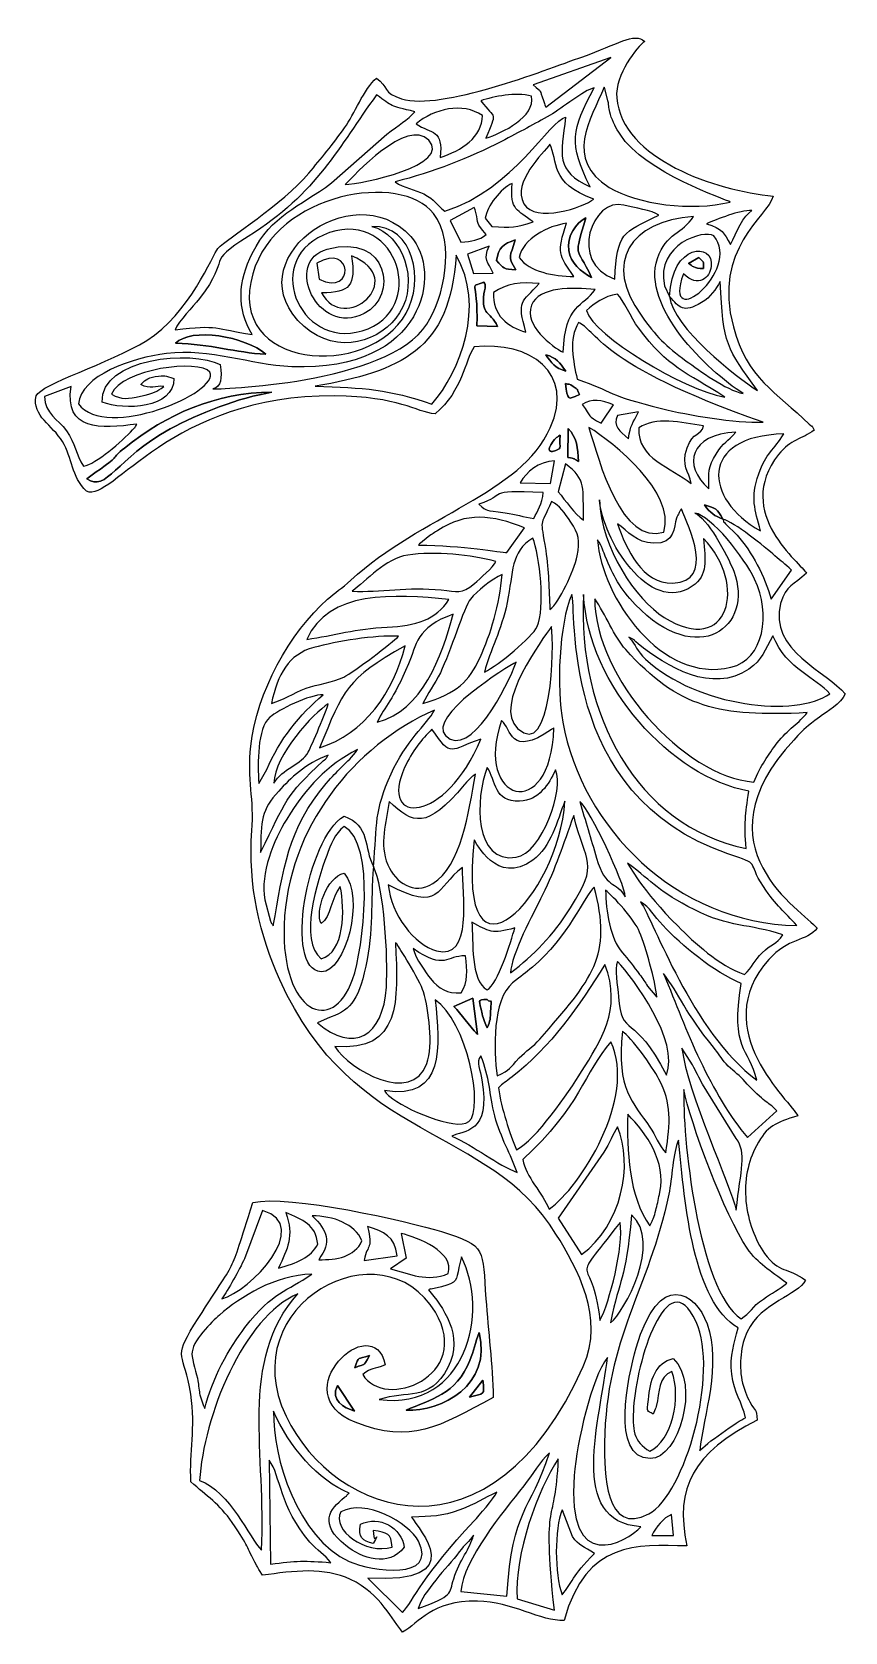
# Model space of a CAD drawing. Header units: centimetres. Extents: x -4.9 to 0.9, y -4.9 to 6.4.
import ezdxf

# ---------------------------------------------------------------- set-up
doc = ezdxf.new("R2010")
doc.units = ezdxf.units.CM
doc.header["$MEASUREMENT"] = 0
doc.layers.add('Layer 1', color=7, linetype='Continuous')

msp = doc.modelspace()

# ---------------------------------------------------------------- linework, layer by layer
at = {"layer": 'Layer 1'}
for points, knots in [([(-2.44375, 6.0558), (-2.53478, 5.97671), (-2.60155, 5.8012), (-2.66943, 5.70521), (-2.66943, 5.70521), (-2.7537, 5.58608), (-2.83515, 5.4887), (-2.92219, 5.38501), (-2.92219, 5.38501), (-3.10975, 5.16163), (-3.4955, 4.9276), (-3.56314, 4.8535), (-3.56314, 4.8535), (-3.59648, 4.81696), (-3.76923, 4.38674), (-4.06469, 4.20585), (-4.06469, 4.20585), (-4.33312, 4.04154), (-4.81302, 3.89894), (-4.84664, 3.81408), (-4.84664, 3.81408), (-4.87583, 3.67033), (-4.72965, 3.60693), (-4.66106, 3.4929), (-4.66106, 3.4929), (-4.58884, 3.37284), (-4.60218, 3.24904), (-4.49054, 3.14103), (-4.49054, 3.14103), (-4.30933, 3.06078), (-3.89894, 3.8236), (-2.74236, 3.81383), (-2.74236, 3.81383), (-2.27793, 3.80992), (-2.17236, 3.70045), (-2.03027, 3.68748), (-2.03027, 3.68748), (-1.83254, 3.85637), (-1.8254, 4.05706), (-1.75462, 4.16033), (-1.75462, 4.16033), (-1.35755, 4.20024), (-1.04291, 3.97993), (-1.21807, 3.58813), (-1.21807, 3.58813), (-1.42584, 3.12342), (-2.12271, 2.97507), (-2.62561, 2.51468), (-2.62561, 2.51468), (-2.69059, 2.45523), (-2.73501, 2.42786), (-2.78933, 2.38002), (-2.78933, 2.38002), (-3.05559, 2.1455), (-3.28955, 1.72328), (-3.33206, 1.34336), (-3.33206, 1.34336), (-3.35786, 1.11264), (-3.30601, 0.96127), (-3.32324, 0.74829), (-3.32324, 0.74829), (-3.35458, 0.36067), (-3.26608, 0.00601), (-3.12673, -0.30413), (-3.12673, -0.30413), (-2.60502, -1.46527), (-1.65271, -1.32492), (-1.17781, -2.09716), (-1.17781, -2.09716), (-1.0275, -2.34153), (-0.83042, -2.68498), (-0.98512, -3.03104), (-0.98512, -3.03104), (-1.63166, -4.47717), (-2.74255, -4.09372), (-3.08242, -3.38245), (-3.08242, -3.38245), (-3.46207, -2.58791), (-2.39912, -2.02561), (-2.02835, -2.64958), (-2.02835, -2.64958), (-1.76083, -3.09971), (-2.38933, -3.34639), (-2.5414, -3.0881), (-2.5414, -3.0881), (-2.47373, -3.03582), (-2.46942, -3.05834), (-2.38301, -3.01919), (-2.38301, -3.01919), (-2.46698, -2.61699), (-3.10744, -3.22075), (-2.59604, -3.42453), (-2.59604, -3.42453), (-2.19813, -3.58308), (-2.00618, -3.45511), (-1.6198, -3.25078), (-1.6198, -3.25078), (-1.62678, -3.02214), (-1.65472, -2.77992), (-1.67198, -2.55437), (-1.67198, -2.55437), (-1.69851, -2.20731), (-1.66164, -2.17823), (-1.98575, -2.07936), (-1.98575, -2.07936), (-2.21718, -2.00876), (-3.07268, -1.8135), (-3.31665, -1.87593), (-3.31665, -1.87593), (-3.49992, -2.44425), (-3.40154, -2.21247), (-3.73301, -2.74079), (-3.73301, -2.74079), (-3.88472, -2.98261), (-3.80054, -2.92884), (-3.75577, -3.22612), (-3.75577, -3.22612), (-3.71917, -3.46916), (-3.76426, -3.63263), (-3.75466, -3.84615), (-3.75466, -3.84615), (-3.64209, -3.94491), (-3.55199, -4.0018), (-3.46381, -4.13108), (-3.46381, -4.13108), (-3.33648, -4.3178), (-3.37091, -4.28625), (-3.28876, -4.43729), (-3.28876, -4.43729), (-3.28523, -4.4438), (-3.27332, -4.4642), (-3.26985, -4.47003), (-3.26985, -4.47003), (-3.26985, -4.47003), (-3.24774, -4.50446), (-3.24774, -4.50446), (-3.24774, -4.50446), (-3.02914, -4.47272), (-2.81513, -4.44499), (-2.62711, -4.53398), (-2.62711, -4.53398), (-2.41413, -4.63478), (-2.32945, -4.82838), (-2.25999, -4.90424), (-2.25999, -4.90424), (-2.14043, -4.83916), (-2.05865, -4.68264), (-1.73188, -4.68662), (-1.73188, -4.68662), (-1.4887, -4.68961), (-1.27917, -4.83194), (-1.12089, -4.82239), (-1.12089, -4.82239), (-0.95859, -4.25339), (-0.60987, -4.29311), (-0.25423, -4.29631), (-0.25423, -4.29631), (-0.34059, -3.8799), (-0.20984, -3.64163), (0.24306, -3.40972), (0.24306, -3.40972), (0.23462, -3.3182), (0.23419, -3.36351), (0.18966, -3.27997), (0.18966, -3.27997), (0.17089, -3.24478), (0.14555, -3.18461), (0.13448, -3.12771), (0.13448, -3.12771), (0.11234, -3.01384), (0.12756, -2.87786), (0.17192, -2.78605), (0.17192, -2.78605), (0.27277, -2.57716), (0.53179, -2.53123), (0.58266, -2.42195), (0.58266, -2.42195), (0.45805, -2.33152), (0.39698, -2.37425), (0.29499, -2.2339), (0.29499, -2.2339), (0.22751, -2.14108), (0.17727, -2.0032), (0.16343, -1.86719), (0.16343, -1.86719), (0.14834, -1.71922), (0.17746, -1.58899), (0.23769, -1.47433), (0.23769, -1.47433), (0.31265, -1.33162), (0.37109, -1.31347), (0.5281, -1.26298), (0.5281, -1.26298), (0.48504, -1.16767), (-0.11776, -0.65535), (0.32453, -0.16025), (0.32453, -0.16025), (0.4587, -0.01008), (0.59058, -0.03336), (0.6652, 0.05894), (0.6652, 0.05894), (0.56655, 0.18214), (-0.20406, 0.63071), (0.50086, 1.38669), (0.50086, 1.38669), (0.59048, 1.48282), (0.58258, 1.47427), (0.68332, 1.54926), (0.68332, 1.54926), (0.734, 1.58698), (0.83493, 1.64306), (0.8623, 1.71286), (0.8623, 1.71286), (0.74331, 1.86244), (0.31702, 2.02148), (0.40796, 2.34974), (0.40796, 2.34974), (0.44554, 2.48527), (0.50029, 2.47848), (0.5898, 2.56278), (0.5898, 2.56278), (0.55933, 2.62768), (0.06646, 2.9857), (0.39367, 3.40116), (0.39367, 3.40116), (0.47945, 3.5101), (0.55618, 3.506), (0.64501, 3.5735), (0.64501, 3.5735), (0.60917, 3.63297), (0.65035, 3.57603), (0.60987, 3.61504), (0.60987, 3.61504), (0.37739, 3.83915), (0.16877, 3.94013), (0.07406, 4.30032), (0.07406, 4.30032), (-0.07272, 4.85836), (0.3145, 5.07397), (0.3559, 5.22355), (0.3559, 5.22355), (-0.04947, 5.2627), (-0.71088, 5.48032), (-0.74892, 5.91727), (-0.74892, 5.91727), (-0.76297, 6.07878), (-0.60374, 6.27657), (-0.55159, 6.31474), (-0.55159, 6.31474), (-0.62533, 6.38075), (-0.74531, 6.29271), (-0.98854, 6.2067), (-0.98854, 6.2067), (-1.27212, 6.10643), (-1.98287, 5.82483), (-2.26707, 5.90978), (-2.26707, 5.90978), (-2.39706, 5.94863), (-2.3625, 5.99671), (-2.44375, 6.0558)], [0, 0, 0, 0, 0.01515152, 0.01515152, 0.01515152, 0.01515152, 0.03030303, 0.03030303, 0.03030303, 0.03030303, 0.04545455, 0.04545455, 0.04545455, 0.04545455, 0.06060606, 0.06060606, 0.06060606, 0.06060606, 0.07575758, 0.07575758, 0.07575758, 0.07575758, 0.09090909, 0.09090909, 0.09090909, 0.09090909, 0.10606061, 0.10606061, 0.10606061, 0.10606061, 0.12121212, 0.12121212, 0.12121212, 0.12121212, 0.13636364, 0.13636364, 0.13636364, 0.13636364, 0.15151515, 0.15151515, 0.15151515, 0.15151515, 0.16666667, 0.16666667, 0.16666667, 0.16666667, 0.18181818, 0.18181818, 0.18181818, 0.18181818, 0.1969697, 0.1969697, 0.1969697, 0.1969697, 0.21212121, 0.21212121, 0.21212121, 0.21212121, 0.22727273, 0.22727273, 0.22727273, 0.22727273, 0.24242424, 0.24242424, 0.24242424, 0.24242424, 0.25757576, 0.25757576, 0.25757576, 0.25757576, 0.27272727, 0.27272727, 0.27272727, 0.27272727, 0.28787879, 0.28787879, 0.28787879, 0.28787879, 0.3030303, 0.3030303, 0.3030303, 0.3030303, 0.31818182, 0.31818182, 0.31818182, 0.31818182, 0.33333333, 0.33333333, 0.33333333, 0.33333333, 0.34848485, 0.34848485, 0.34848485, 0.34848485, 0.36363636, 0.36363636, 0.36363636, 0.36363636, 0.37878788, 0.37878788, 0.37878788, 0.37878788, 0.39393939, 0.39393939, 0.39393939, 0.39393939, 0.40909091, 0.40909091, 0.40909091, 0.40909091, 0.42424242, 0.42424242, 0.42424242, 0.42424242, 0.43939394, 0.43939394, 0.43939394, 0.43939394, 0.45454545, 0.45454545, 0.45454545, 0.45454545, 0.46969697, 0.46969697, 0.46969697, 0.46969697, 0.48484848, 0.48484848, 0.48484848, 0.48484848, 0.5, 0.5, 0.5, 0.5, 0.51515152, 0.51515152, 0.51515152, 0.51515152, 0.53030303, 0.53030303, 0.53030303, 0.53030303, 0.54545455, 0.54545455, 0.54545455, 0.54545455, 0.56060606, 0.56060606, 0.56060606, 0.56060606, 0.57575758, 0.57575758, 0.57575758, 0.57575758, 0.59090909, 0.59090909, 0.59090909, 0.59090909, 0.60606061, 0.60606061, 0.60606061, 0.60606061, 0.62121212, 0.62121212, 0.62121212, 0.62121212, 0.63636364, 0.63636364, 0.63636364, 0.63636364, 0.65151515, 0.65151515, 0.65151515, 0.65151515, 0.66666667, 0.66666667, 0.66666667, 0.66666667, 0.68181818, 0.68181818, 0.68181818, 0.68181818, 0.6969697, 0.6969697, 0.6969697, 0.6969697, 0.71212121, 0.71212121, 0.71212121, 0.71212121, 0.72727273, 0.72727273, 0.72727273, 0.72727273, 0.74242424, 0.74242424, 0.74242424, 0.74242424, 0.75757576, 0.75757576, 0.75757576, 0.75757576, 0.77272727, 0.77272727, 0.77272727, 0.77272727, 0.78787879, 0.78787879, 0.78787879, 0.78787879, 0.8030303, 0.8030303, 0.8030303, 0.8030303, 0.81818182, 0.81818182, 0.81818182, 0.81818182, 0.83333333, 0.83333333, 0.83333333, 0.83333333, 0.84848485, 0.84848485, 0.84848485, 0.84848485, 0.86363636, 0.86363636, 0.86363636, 0.86363636, 0.87878788, 0.87878788, 0.87878788, 0.87878788, 0.89393939, 0.89393939, 0.89393939, 0.89393939, 0.90909091, 0.90909091, 0.90909091, 0.90909091, 0.92424242, 0.92424242, 0.92424242, 0.92424242, 0.93939394, 0.93939394, 0.93939394, 0.93939394, 0.95454545, 0.95454545, 0.95454545, 0.95454545, 0.96969697, 0.96969697, 0.96969697, 0.96969697, 1, 1, 1, 1]), ([(-0.78937, 6.20109), (-0.78937, 6.20109), (-1.24924, 5.85139), (-1.24924, 5.85139), (-1.24924, 5.85139), (-1.25917, 5.868), (-1.2532, 5.86094), (-1.26639, 5.89733), (-1.26639, 5.89733), (-1.29691, 5.98154), (-1.27369, 5.94936), (-1.33785, 6.00778), (-1.33785, 6.00778), (-1.33785, 6.00778), (-0.78937, 6.20109), (-0.78937, 6.20109)], [0, 0, 0, 0, 0.2, 0.2, 0.2, 0.2, 0.4, 0.4, 0.4, 0.4, 0.6, 0.6, 0.6, 0.6, 1, 1, 1, 1]), ([(-2.31244, 5.32385), (-2.04576, 5.39165), (-1.78791, 5.49315), (-1.56245, 5.60897), (-1.56245, 5.60897), (-1.43325, 5.67534), (-1.33085, 5.73144), (-1.21935, 5.79447), (-1.21935, 5.79447), (-1.13261, 5.84352), (-0.98205, 5.96958), (-0.90818, 5.98756), (-0.90818, 5.98756), (-1.0673, 5.68391), (-1.08895, 5.60013), (-0.93694, 5.28953), (-0.93694, 5.28953), (-1.18215, 5.40028), (-1.14419, 5.5151), (-1.10944, 5.77949), (-1.10944, 5.77949), (-1.22268, 5.76126), (-1.47508, 5.27067), (-1.96136, 5.11681), (-1.96136, 5.11681), (-2.02401, 5.16456), (-2.0284, 5.19517), (-2.11137, 5.23823), (-2.11137, 5.23823), (-2.17233, 5.26989), (-2.25025, 5.27925), (-2.31244, 5.32385)], [0, 0, 0, 0, 0.11111111, 0.11111111, 0.11111111, 0.11111111, 0.22222222, 0.22222222, 0.22222222, 0.22222222, 0.33333333, 0.33333333, 0.33333333, 0.33333333, 0.44444444, 0.44444444, 0.44444444, 0.44444444, 0.55555556, 0.55555556, 0.55555556, 0.55555556, 0.66666667, 0.66666667, 0.66666667, 0.66666667, 0.77777778, 0.77777778, 0.77777778, 0.77777778, 1, 1, 1, 1]), ([(0.05197, 5.18149), (-0.21671, 5.11432), (-0.60433, 5.16348), (-0.80215, 5.28511), (-0.80215, 5.28511), (-1.12154, 5.48146), (-0.93455, 5.76365), (-0.83682, 5.99068), (-0.83682, 5.99068), (-0.83375, 5.98507), (-0.83145, 5.97717), (-0.83007, 5.97272), (-0.83007, 5.97272), (-0.83007, 5.97272), (-0.81064, 5.89559), (-0.81064, 5.89559), (-0.81064, 5.89559), (-0.80223, 5.85142), (-0.80605, 5.84561), (-0.79303, 5.79957), (-0.79303, 5.79957), (-0.77857, 5.74846), (-0.75054, 5.6978), (-0.72577, 5.65909), (-0.72577, 5.65909), (-0.55132, 5.3865), (0.02802, 5.19864), (0.05197, 5.18149)], [0, 0, 0, 0, 0.125, 0.125, 0.125, 0.125, 0.25, 0.25, 0.25, 0.25, 0.375, 0.375, 0.375, 0.375, 0.5, 0.5, 0.5, 0.5, 0.625, 0.625, 0.625, 0.625, 0.75, 0.75, 0.75, 0.75, 1, 1, 1, 1]), ([(-3.86598, 4.27949), (-3.83855, 4.35038), (-3.7428, 4.43495), (-3.69293, 4.50107), (-3.69293, 4.50107), (-3.45939, 4.8108), (-3.66464, 4.74216), (-3.34953, 4.93897), (-3.34953, 4.93897), (-2.85922, 5.2452), (-2.71241, 5.57126), (-2.44375, 5.93751), (-2.44375, 5.93751), (-2.32793, 5.8537), (-2.35623, 5.86287), (-2.17339, 5.81816), (-2.17339, 5.81816), (-2.22735, 5.75961), (-2.28466, 5.72694), (-2.37077, 5.66025), (-2.37077, 5.66025), (-2.37077, 5.66025), (-2.76203, 5.3162), (-2.76203, 5.3162), (-2.76203, 5.3162), (-2.99617, 5.14289), (-3.18322, 5.09025), (-3.32107, 4.81964), (-3.32107, 4.81964), (-3.42018, 4.62508), (-3.43302, 4.42581), (-3.32129, 4.24761), (-3.32129, 4.24761), (-3.5865, 4.28763), (-3.55706, 4.31926), (-3.86598, 4.27949)], [0, 0, 0, 0, 0.1, 0.1, 0.1, 0.1, 0.2, 0.2, 0.2, 0.2, 0.3, 0.3, 0.3, 0.3, 0.4, 0.4, 0.4, 0.4, 0.5, 0.5, 0.5, 0.5, 0.6, 0.6, 0.6, 0.6, 0.7, 0.7, 0.7, 0.7, 0.8, 0.8, 0.8, 0.8, 1, 1, 1, 1]), ([(-2.16528, 5.7328), (-2.03763, 5.83867), (-1.83943, 5.88805), (-1.69599, 5.7916), (-1.69599, 5.7916), (-1.70038, 5.63866), (-1.84214, 5.54291), (-1.99595, 5.49573), (-1.99595, 5.49573), (-1.97012, 5.69569), (-2.05664, 5.66237), (-2.16528, 5.7328)], [0, 0, 0, 0, 0.25, 0.25, 0.25, 0.25, 0.5, 0.5, 0.5, 0.5, 1, 1, 1, 1]), ([(-1.34963, 5.92839), (-1.32342, 5.78053), (-1.55436, 5.67089), (-1.67209, 5.63081), (-1.67209, 5.63081), (-1.59644, 5.82646), (-1.5991, 5.756), (-1.70888, 5.89594), (-1.70888, 5.89594), (-1.61405, 5.92573), (-1.46564, 5.95905), (-1.34963, 5.92839)], [0, 0, 0, 0, 0.25, 0.25, 0.25, 0.25, 0.5, 0.5, 0.5, 0.5, 1, 1, 1, 1]), ([(-2.6659, 5.30475), (-2.6076, 5.36278), (-2.22841, 5.78028), (-2.0758, 5.61714), (-2.0758, 5.61714), (-1.91122, 5.44122), (-2.55057, 5.30779), (-2.6659, 5.30475)], [0, 0, 0, 0, 0.33333333, 0.33333333, 0.33333333, 0.33333333, 1, 1, 1, 1]), ([(-0.90989, 5.20285), (-0.98067, 5.14579), (-1.32356, 5.02804), (-1.40416, 5.16966), (-1.40416, 5.16966), (-1.49112, 5.32239), (-1.26376, 5.52601), (-1.22146, 5.58987), (-1.22146, 5.58987), (-1.16047, 5.4724), (-1.22613, 5.31243), (-0.90989, 5.20285)], [0, 0, 0, 0, 0.25, 0.25, 0.25, 0.25, 0.5, 0.5, 0.5, 0.5, 1, 1, 1, 1]), ([(-2.47742, 5.00964), (-2.17844, 5.01876), (-2.10776, 4.62514), (-2.23457, 4.39854), (-2.23457, 4.39854), (-2.50051, 3.92325), (-3.51284, 4.00104), (-3.31727, 4.67601), (-3.31727, 4.67601), (-3.14998, 5.25342), (-2.26713, 5.39401), (-2.04221, 5.10086), (-2.04221, 5.10086), (-1.88078, 4.89048), (-1.97237, 4.49901), (-2.0882, 4.32067), (-2.0882, 4.32067), (-2.36738, 3.89072), (-3.58734, 3.86066), (-3.59838, 3.86362), (-3.59838, 3.86362), (-3.54203, 3.88082), (-3.53221, 3.93372), (-3.54854, 4.03444), (-3.54854, 4.03444), (-3.73976, 4.14158), (-4.39512, 4.08243), (-4.37984, 3.76996), (-4.37984, 3.76996), (-4.22861, 3.70919), (-3.8711, 3.72465), (-3.87477, 3.93747), (-3.87477, 3.93747), (-3.93839, 3.9557), (-3.9344, 3.962), (-4.00551, 3.95019), (-4.00551, 3.95019), (-4.06515, 3.94029), (-4.08493, 3.91728), (-4.10701, 3.89512), (-4.10701, 3.89512), (-4.04287, 3.85651), (-4.00131, 3.88928), (-3.94623, 3.88025), (-3.94623, 3.88025), (-3.99645, 3.84208), (-4.01558, 3.83196), (-4.1097, 3.81193), (-4.1097, 3.81193), (-4.19994, 3.79272), (-4.24112, 3.78572), (-4.31462, 3.8262), (-4.31462, 3.8262), (-4.24104, 4.00524), (-3.69565, 4.07587), (-3.61971, 3.98123), (-3.61971, 3.98123), (-3.54303, 3.83999), (-4.35293, 3.49439), (-4.5476, 3.75729), (-4.5476, 3.75729), (-4.53178, 3.95695), (-4.16849, 4.08409), (-3.92675, 4.11293), (-3.92675, 4.11293), (-3.61216, 4.15048), (-3.34522, 4.03303), (-3.04129, 4.02022), (-3.04129, 4.02022), (-2.0987, 3.9805), (-1.97799, 4.69175), (-2.20307, 4.9394), (-2.20307, 4.9394), (-2.61126, 5.38851), (-3.4615, 4.75548), (-2.95499, 4.30399), (-2.95499, 4.30399), (-2.72036, 4.09488), (-2.40699, 4.19823), (-2.28164, 4.39914), (-2.28164, 4.39914), (-2.1414, 4.62386), (-2.25842, 4.95394), (-2.47742, 5.00964)], [0, 0, 0, 0, 0.04545455, 0.04545455, 0.04545455, 0.04545455, 0.09090909, 0.09090909, 0.09090909, 0.09090909, 0.13636364, 0.13636364, 0.13636364, 0.13636364, 0.18181818, 0.18181818, 0.18181818, 0.18181818, 0.22727273, 0.22727273, 0.22727273, 0.22727273, 0.27272727, 0.27272727, 0.27272727, 0.27272727, 0.31818182, 0.31818182, 0.31818182, 0.31818182, 0.36363636, 0.36363636, 0.36363636, 0.36363636, 0.40909091, 0.40909091, 0.40909091, 0.40909091, 0.45454545, 0.45454545, 0.45454545, 0.45454545, 0.5, 0.5, 0.5, 0.5, 0.54545455, 0.54545455, 0.54545455, 0.54545455, 0.59090909, 0.59090909, 0.59090909, 0.59090909, 0.63636364, 0.63636364, 0.63636364, 0.63636364, 0.68181818, 0.68181818, 0.68181818, 0.68181818, 0.72727273, 0.72727273, 0.72727273, 0.72727273, 0.77272727, 0.77272727, 0.77272727, 0.77272727, 0.81818182, 0.81818182, 0.81818182, 0.81818182, 0.86363636, 0.86363636, 0.86363636, 0.86363636, 0.90909091, 0.90909091, 0.90909091, 0.90909091, 1, 1, 1, 1]), ([(-1.6764, 5.06662), (-1.66441, 5.15317), (-1.56755, 5.27846), (-1.48738, 5.31281), (-1.48738, 5.31281), (-1.50363, 5.11746), (-1.44858, 5.12756), (-1.33916, 5.0412), (-1.33916, 5.0412), (-1.45729, 5.00292), (-1.49595, 4.99838), (-1.62946, 5.00983), (-1.62946, 5.00983), (-1.62946, 5.00983), (-1.6764, 5.06662), (-1.6764, 5.06662)], [0, 0, 0, 0, 0.2, 0.2, 0.2, 0.2, 0.4, 0.4, 0.4, 0.4, 0.6, 0.6, 0.6, 0.6, 1, 1, 1, 1]), ([(-0.76338, 4.637), (-1.09318, 4.75396), (-0.92001, 5.21581), (-0.69783, 5.16003), (-0.69783, 5.16003), (-0.62658, 5.14215), (-0.49803, 5.12113), (-0.45088, 5.0896), (-0.45088, 5.0896), (-0.71291, 4.9614), (-0.74406, 4.96952), (-0.76338, 4.637)], [0, 0, 0, 0, 0.25, 0.25, 0.25, 0.25, 0.5, 0.5, 0.5, 0.5, 1, 1, 1, 1]), ([(-2.77516, 4.96556), (-2.29681, 5.1288), (-2.07235, 4.41661), (-2.54634, 4.27306), (-2.54634, 4.27306), (-2.99251, 4.13791), (-3.26719, 4.79767), (-2.77516, 4.96556)], [0, 0, 0, 0, 0.33333333, 0.33333333, 0.33333333, 0.33333333, 1, 1, 1, 1]), ([(-1.74862, 5.12547), (-1.74746, 5.12115), (-1.74458, 5.11307), (-1.74317, 5.10764), (-1.74317, 5.10764), (-1.72098, 5.02166), (-1.74808, 5.04052), (-1.67043, 4.95177), (-1.67043, 4.95177), (-1.72046, 4.91227), (-1.77353, 4.90402), (-1.84833, 4.89941), (-1.84833, 4.89941), (-1.84833, 4.89941), (-1.92329, 5.05107), (-1.92329, 5.05107), (-1.92329, 5.05107), (-1.92329, 5.05107), (-1.75462, 5.14245), (-1.75462, 5.14245), (-1.75462, 5.14245), (-1.75226, 5.13692), (-1.74976, 5.12962), (-1.74862, 5.12547)], [0, 0, 0, 0, 0.14285714, 0.14285714, 0.14285714, 0.14285714, 0.28571429, 0.28571429, 0.28571429, 0.28571429, 0.42857143, 0.42857143, 0.42857143, 0.42857143, 0.57142857, 0.57142857, 0.57142857, 0.57142857, 0.71428571, 0.71428571, 0.71428571, 0.71428571, 1, 1, 1, 1]), ([(0.14368, 3.83073), (0.02205, 3.85513), (-0.16624, 3.99368), (-0.25773, 4.0601), (-0.25773, 4.0601), (-0.40815, 4.16928), (-0.46846, 4.23206), (-0.57747, 4.3824), (-0.57747, 4.3824), (-0.84474, 4.75097), (-0.65434, 5.04947), (-0.20667, 5.07986), (-0.20667, 5.07986), (-0.28212, 4.95695), (-0.40063, 4.96694), (-0.46184, 4.78329), (-0.46184, 4.78329), (-0.57495, 4.44404), (-0.11418, 3.99387), (0.14368, 3.83073)], [0, 0, 0, 0, 0.16666667, 0.16666667, 0.16666667, 0.16666667, 0.33333333, 0.33333333, 0.33333333, 0.33333333, 0.5, 0.5, 0.5, 0.5, 0.66666667, 0.66666667, 0.66666667, 0.66666667, 1, 1, 1, 1]), ([(-0.11621, 5.02834), (-0.03984, 5.05813), (0.1172, 5.12674), (0.20494, 5.12099), (0.20494, 5.12099), (0.14658, 5.08529), (0.09343, 4.96927), (0.0549, 4.88153), (0.0549, 4.88153), (0.00433, 4.96602), (0.00346, 4.99309), (-0.11621, 5.02834)], [0, 0, 0, 0, 0.25, 0.25, 0.25, 0.25, 0.5, 0.5, 0.5, 0.5, 1, 1, 1, 1]), ([(-2.7919, 4.84911), (-3.10402, 4.76571), (-2.86185, 4.22674), (-2.53101, 4.39458), (-2.53101, 4.39458), (-2.29144, 4.51613), (-2.35607, 4.96556), (-2.7919, 4.84911)], [0, 0, 0, 0, 0.33333333, 0.33333333, 0.33333333, 0.33333333, 1, 1, 1, 1]), ([(-1.43737, 4.79099), (-1.41062, 4.92594), (-1.23104, 5.01423), (-1.10377, 5.03165), (-1.10377, 5.03165), (-1.17187, 4.8229), (-1.15884, 4.80898), (-1.05186, 4.65702), (-1.05186, 4.65702), (-1.192, 4.65667), (-1.36618, 4.68939), (-1.43737, 4.79099)], [0, 0, 0, 0, 0.25, 0.25, 0.25, 0.25, 0.5, 0.5, 0.5, 0.5, 1, 1, 1, 1]), ([(-0.92625, 4.64948), (-1.00153, 4.69156), (-1.07427, 4.74864), (-1.08708, 4.84034), (-1.08708, 4.84034), (-1.10111, 4.94097), (-1.03814, 5.03067), (-0.96765, 5.07107), (-0.96765, 5.07107), (-1.04945, 4.77271), (-1.04145, 4.88951), (-0.92625, 4.64948)], [0, 0, 0, 0, 0.25, 0.25, 0.25, 0.25, 0.5, 0.5, 0.5, 0.5, 1, 1, 1, 1]), ([(-0.37564, 4.51452), (-0.37564, 4.51452), (-0.41287, 4.59014), (-0.41287, 4.59014), (-0.41287, 4.59014), (-0.47307, 4.88975), (-0.13057, 4.98764), (-0.06442, 4.94374), (-0.06442, 4.94374), (0.13907, 4.69793), (-0.43042, 4.24422), (-0.2787, 4.67463), (-0.2787, 4.67463), (-0.17045, 4.57375), (-0.09288, 4.64638), (-0.08208, 4.72829), (-0.08208, 4.72829), (-0.05935, 4.90101), (-0.3639, 4.89179), (-0.37564, 4.51452)], [0, 0, 0, 0, 0.16666667, 0.16666667, 0.16666667, 0.16666667, 0.33333333, 0.33333333, 0.33333333, 0.33333333, 0.5, 0.5, 0.5, 0.5, 0.66666667, 0.66666667, 0.66666667, 0.66666667, 1, 1, 1, 1]), ([(-2.84893, 4.63643), (-2.84893, 4.63643), (-2.86548, 4.74918), (-2.86548, 4.74918), (-2.86548, 4.74918), (-2.61191, 4.90248), (-2.59173, 4.51276), (-2.84893, 4.63643)], [0, 0, 0, 0, 0.33333333, 0.33333333, 0.33333333, 0.33333333, 1, 1, 1, 1]), ([(-1.6491, 4.87041), (-1.69477, 4.77545), (-1.6576, 4.76042), (-1.62097, 4.68068), (-1.62097, 4.68068), (-1.62097, 4.68068), (-1.76045, 4.67813), (-1.76045, 4.67813), (-1.76045, 4.67813), (-1.76045, 4.67813), (-1.80251, 4.81395), (-1.80251, 4.81395), (-1.80251, 4.81395), (-1.80251, 4.81395), (-1.6491, 4.87041), (-1.6491, 4.87041)], [0, 0, 0, 0, 0.2, 0.2, 0.2, 0.2, 0.4, 0.4, 0.4, 0.4, 0.6, 0.6, 0.6, 0.6, 1, 1, 1, 1]), ([(-1.59625, 4.76801), (-1.58643, 4.86275), (-1.54866, 4.88435), (-1.46597, 4.91558), (-1.46597, 4.91558), (-1.49817, 4.79447), (-1.52563, 4.80372), (-1.46033, 4.70442), (-1.46033, 4.70442), (-1.55103, 4.70699), (-1.5472, 4.71394), (-1.59625, 4.76801)], [0, 0, 0, 0, 0.25, 0.25, 0.25, 0.25, 0.5, 0.5, 0.5, 0.5, 1, 1, 1, 1]), ([(-2.87802, 3.88223), (-2.27378, 3.98731), (-1.92262, 4.13659), (-1.88281, 4.8064), (-1.88281, 4.8064), (-1.67369, 4.45242), (-1.85137, 3.98682), (-2.05325, 3.75615), (-2.05325, 3.75615), (-2.35227, 3.85938), (-2.53416, 3.87311), (-2.87802, 3.88223)], [0, 0, 0, 0, 0.25, 0.25, 0.25, 0.25, 0.5, 0.5, 0.5, 0.5, 1, 1, 1, 1]), ([(-2.83151, 4.54095), (-2.62987, 4.54206), (-2.58948, 4.59198), (-2.61994, 4.80155), (-2.61994, 4.80155), (-2.20668, 4.63344), (-2.67866, 4.24291), (-2.83151, 4.54095)], [0, 0, 0, 0, 0.33333333, 0.33333333, 0.33333333, 0.33333333, 1, 1, 1, 1]), ([(-0.13702, 4.71245), (-0.20523, 4.71131), (-0.21657, 4.73255), (-0.24123, 4.74856), (-0.24123, 4.74856), (-0.24123, 4.74856), (-0.16961, 4.78961), (-0.16961, 4.78961), (-0.16961, 4.78961), (-0.1335, 4.75157), (-0.13415, 4.77281), (-0.13702, 4.71245)], [0, 0, 0, 0, 0.25, 0.25, 0.25, 0.25, 0.5, 0.5, 0.5, 0.5, 1, 1, 1, 1]), ([(-1.73555, 4.30762), (-1.72654, 4.66247), (-1.79941, 4.5664), (-1.68571, 4.61681), (-1.68571, 4.61681), (-1.67491, 4.59201), (-1.67526, 4.61502), (-1.67762, 4.57313), (-1.67762, 4.57313), (-1.678, 4.56637), (-1.68492, 4.54345), (-1.68576, 4.53539), (-1.68576, 4.53539), (-1.70304, 4.36956), (-1.64821, 4.4267), (-1.59001, 4.30263), (-1.59001, 4.30263), (-1.59001, 4.30263), (-1.73555, 4.30762), (-1.73555, 4.30762)], [0, 0, 0, 0, 0.16666667, 0.16666667, 0.16666667, 0.16666667, 0.33333333, 0.33333333, 0.33333333, 0.33333333, 0.5, 0.5, 0.5, 0.5, 0.66666667, 0.66666667, 0.66666667, 0.66666667, 1, 1, 1, 1]), ([(-1.61839, 4.54369), (-1.5262, 4.60745), (-1.42275, 4.61838), (-1.29615, 4.60636), (-1.29615, 4.60636), (-1.41871, 4.47095), (-1.45639, 4.49035), (-1.38943, 4.26424), (-1.38943, 4.26424), (-1.51752, 4.29832), (-1.62794, 4.38527), (-1.61839, 4.54369)], [0, 0, 0, 0, 0.25, 0.25, 0.25, 0.25, 0.5, 0.5, 0.5, 0.5, 1, 1, 1, 1]), ([(-1.12647, 4.12161), (-1.20526, 4.15908), (-1.4049, 4.31492), (-1.34987, 4.45305), (-1.34987, 4.45305), (-1.29667, 4.58664), (-1.06131, 4.5794), (-0.90109, 4.56485), (-0.90109, 4.56485), (-0.98336, 4.44244), (-1.11527, 4.46238), (-1.12647, 4.12161)], [0, 0, 0, 0, 0.25, 0.25, 0.25, 0.25, 0.5, 0.5, 0.5, 0.5, 1, 1, 1, 1]), ([(-0.96339, 4.4156), (-0.90432, 4.46666), (-0.84021, 4.51583), (-0.7439, 4.53221), (-0.7439, 4.53221), (-0.69989, 4.48834), (-0.64934, 4.36609), (-0.59627, 4.29427), (-0.59627, 4.29427), (-0.38546, 4.00907), (-0.25909, 3.98441), (0.01293, 3.80623), (0.01293, 3.80623), (-0.28733, 3.85901), (-0.90324, 4.23589), (-0.96339, 4.4156)], [0, 0, 0, 0, 0.2, 0.2, 0.2, 0.2, 0.4, 0.4, 0.4, 0.4, 0.6, 0.6, 0.6, 0.6, 1, 1, 1, 1]), ([(-0.37564, 4.51452), (-0.30239, 4.43739), (-0.28445, 4.39425), (-0.15015, 4.47296), (-0.15015, 4.47296), (-0.08504, 4.51111), (-0.05069, 4.56477), (-0.01976, 4.62074), (-0.01976, 4.62074), (0.00468, 4.16982), (0.02435, 4.15528), (0.24537, 3.85106), (0.24537, 3.85106), (0.09188, 3.94846), (-0.35274, 4.29631), (-0.37564, 4.51452)], [0, 0, 0, 0, 0.2, 0.2, 0.2, 0.2, 0.4, 0.4, 0.4, 0.4, 0.6, 0.6, 0.6, 0.6, 1, 1, 1, 1]), ([(-3.22562, 4.10878), (-3.44002, 4.11724), (-3.61577, 4.18146), (-3.86177, 4.18518), (-3.86177, 4.18518), (-3.75517, 4.29989), (-3.3682, 4.23344), (-3.22562, 4.10878)], [0, 0, 0, 0, 0.33333333, 0.33333333, 0.33333333, 0.33333333, 1, 1, 1, 1]), ([(-1.02864, 3.93223), (-1.05553, 4.06282), (-1.08901, 4.2138), (-1.01955, 4.33066), (-1.01955, 4.33066), (-0.89814, 4.28901), (-0.89249, 4.03894), (0.28349, 3.62833), (0.28349, 3.62833), (0.08885, 3.62152), (-0.2414, 3.67826), (-0.43246, 3.72495), (-0.43246, 3.72495), (-0.81607, 3.81874), (-0.76883, 3.84156), (-1.02864, 3.93223)], [0, 0, 0, 0, 0.2, 0.2, 0.2, 0.2, 0.4, 0.4, 0.4, 0.4, 0.6, 0.6, 0.6, 0.6, 1, 1, 1, 1]), ([(-1.10735, 3.98913), (-1.18817, 4.01127), (-1.20887, 4.04681), (-1.24892, 4.1043), (-1.24892, 4.1043), (-1.17292, 4.08243), (-1.15393, 4.05044), (-1.10735, 3.98913)], [0, 0, 0, 0, 0.33333333, 0.33333333, 0.33333333, 0.33333333, 1, 1, 1, 1]), ([(-4.78738, 3.80927), (-4.78738, 3.80927), (-4.59925, 3.88093), (-4.59925, 3.88093), (-4.59925, 3.88093), (-4.64991, 3.56903), (-4.39208, 3.5782), (-4.13474, 3.61566), (-4.13474, 3.61566), (-4.1556, 3.57809), (-4.13954, 3.60367), (-4.16594, 3.57467), (-4.16594, 3.57467), (-4.23808, 3.49536), (-4.42589, 3.33144), (-4.51116, 3.31898), (-4.51116, 3.31898), (-4.56933, 3.39845), (-4.56784, 3.4786), (-4.63197, 3.56786), (-4.63197, 3.56786), (-4.69204, 3.65142), (-4.78426, 3.68642), (-4.78738, 3.80927)], [0, 0, 0, 0, 0.14285714, 0.14285714, 0.14285714, 0.14285714, 0.28571429, 0.28571429, 0.28571429, 0.28571429, 0.42857143, 0.42857143, 0.42857143, 0.42857143, 0.57142857, 0.57142857, 0.57142857, 0.57142857, 0.71428571, 0.71428571, 0.71428571, 0.71428571, 1, 1, 1, 1]), ([(-4.48883, 3.22893), (-4.48883, 3.22893), (-4.42241, 3.27896), (-4.42241, 3.27896), (-4.42241, 3.27896), (-4.25309, 3.39126), (-4.32186, 3.36787), (-4.22321, 3.4465), (-4.22321, 3.4465), (-3.92173, 3.6868), (-3.58015, 3.83828), (-3.18338, 3.83985), (-3.18338, 3.83985), (-3.40778, 3.80406), (-3.70837, 3.68686), (-3.90049, 3.58151), (-3.90049, 3.58151), (-4.28535, 3.37048), (-4.34734, 3.13286), (-4.48883, 3.22893)], [0, 0, 0, 0, 0.16666667, 0.16666667, 0.16666667, 0.16666667, 0.33333333, 0.33333333, 0.33333333, 0.33333333, 0.5, 0.5, 0.5, 0.5, 0.66666667, 0.66666667, 0.66666667, 0.66666667, 1, 1, 1, 1]), ([(-1.11153, 3.90149), (-1.08445, 3.89232), (-1.08627, 3.90369), (-1.05591, 3.88125), (-1.05591, 3.88125), (-1.01317, 3.84967), (-1.03569, 3.87211), (-1.0125, 3.82425), (-1.0125, 3.82425), (-1.10208, 3.78268), (-1.09099, 3.78258), (-1.11153, 3.90149)], [0, 0, 0, 0, 0.25, 0.25, 0.25, 0.25, 0.5, 0.5, 0.5, 0.5, 1, 1, 1, 1]), ([(-0.9928, 3.75398), (-0.92294, 3.79468), (-0.85532, 3.78939), (-0.77282, 3.7504), (-0.77282, 3.7504), (-0.77282, 3.7504), (-0.84984, 3.63476), (-0.84984, 3.63476), (-0.84984, 3.63476), (-0.85158, 3.632), (-0.85554, 3.62581), (-0.85874, 3.62158), (-0.85874, 3.62158), (-0.95983, 3.67606), (-0.92728, 3.66347), (-0.9928, 3.75398)], [0, 0, 0, 0, 0.2, 0.2, 0.2, 0.2, 0.4, 0.4, 0.4, 0.4, 0.6, 0.6, 0.6, 0.6, 1, 1, 1, 1]), ([(-0.66657, 3.51235), (-0.73022, 3.56742), (-0.77689, 3.60177), (-0.7439, 3.67497), (-0.7439, 3.67497), (-0.7439, 3.67497), (-0.59497, 3.70227), (-0.59497, 3.70227), (-0.59497, 3.70227), (-0.63697, 3.61265), (-0.65187, 3.61667), (-0.66657, 3.51235)], [0, 0, 0, 0, 0.25, 0.25, 0.25, 0.25, 0.5, 0.5, 0.5, 0.5, 1, 1, 1, 1]), ([(-0.22395, 3.19583), (-0.35977, 3.31022), (-0.60889, 3.37121), (-0.59237, 3.58807), (-0.59237, 3.58807), (-0.47543, 3.67131), (-0.2962, 3.62565), (-0.13757, 3.60256), (-0.13757, 3.60256), (-0.15002, 3.52963), (-0.21123, 3.56639), (-0.25249, 3.44685), (-0.25249, 3.44685), (-0.29848, 3.31372), (-0.23662, 3.28795), (-0.22395, 3.19583)], [0, 0, 0, 0, 0.2, 0.2, 0.2, 0.2, 0.4, 0.4, 0.4, 0.4, 0.6, 0.6, 0.6, 0.6, 1, 1, 1, 1]), ([(-1.14913, 3.53753), (-1.15469, 3.4303), (-1.12764, 3.44672), (-1.20331, 3.42225), (-1.20331, 3.42225), (-1.2041, 3.42352), (-1.25573, 3.41655), (-1.19647, 3.49515), (-1.19647, 3.49515), (-1.16763, 3.53338), (-1.18052, 3.51145), (-1.14913, 3.53753)], [0, 0, 0, 0, 0.25, 0.25, 0.25, 0.25, 0.5, 0.5, 0.5, 0.5, 1, 1, 1, 1]), ([(-1.09202, 3.58476), (-1.03065, 3.52125), (-1.02232, 3.44854), (-1.01836, 3.35084), (-1.01836, 3.35084), (-1.06462, 3.37992), (-1.0339, 3.36665), (-1.09495, 3.38076), (-1.09495, 3.38076), (-1.09495, 3.38076), (-1.09202, 3.58476), (-1.09202, 3.58476)], [0, 0, 0, 0, 0.25, 0.25, 0.25, 0.25, 0.5, 0.5, 0.5, 0.5, 1, 1, 1, 1]), ([(-0.94505, 3.59222), (-0.76935, 3.4821), (-0.33367, 3.13845), (-0.41607, 2.85376), (-0.41607, 2.85376), (-0.71394, 2.75821), (-0.87318, 3.34818), (-0.94505, 3.59222)], [0, 0, 0, 0, 0.33333333, 0.33333333, 0.33333333, 0.33333333, 1, 1, 1, 1]), ([(-0.09844, 3.15929), (-0.29151, 3.32446), (-0.22778, 3.54447), (0.09083, 3.55858), (0.09083, 3.55858), (0.03084, 3.48522), (0.00851, 3.49338), (-0.04768, 3.40426), (-0.04768, 3.40426), (-0.10558, 3.31244), (-0.10116, 3.27365), (-0.09844, 3.15929)], [0, 0, 0, 0, 0.25, 0.25, 0.25, 0.25, 0.5, 0.5, 0.5, 0.5, 1, 1, 1, 1]), ([(0.26485, 2.86291), (-0.13645, 3.08419), (-0.17067, 3.53365), (0.42991, 3.54545), (0.42991, 3.54545), (0.36157, 3.43367), (0.30478, 3.4124), (0.25332, 3.26426), (0.25332, 3.26426), (0.19162, 3.08666), (0.22743, 3.01888), (0.26485, 2.86291)], [0, 0, 0, 0, 0.25, 0.25, 0.25, 0.25, 0.5, 0.5, 0.5, 0.5, 1, 1, 1, 1]), ([(-1.21688, 3.19676), (-1.21688, 3.19676), (-1.43146, 3.20167), (-1.43146, 3.20167), (-1.43146, 3.20167), (-1.38278, 3.28141), (-1.30367, 3.34801), (-1.18695, 3.35686), (-1.18695, 3.35686), (-1.18695, 3.35686), (-1.21688, 3.19676), (-1.21688, 3.19676)], [0, 0, 0, 0, 0.25, 0.25, 0.25, 0.25, 0.5, 0.5, 0.5, 0.5, 1, 1, 1, 1]), ([(-1.16218, 3.13707), (-1.16218, 3.13707), (-1.10976, 3.33564), (-1.10976, 3.33564), (-1.10976, 3.33564), (-0.95981, 3.22071), (-0.99052, 3.16528), (-0.9826, 2.93687), (-0.9826, 2.93687), (-1.04769, 2.98182), (-1.10949, 3.07662), (-1.16218, 3.13707)], [0, 0, 0, 0, 0.25, 0.25, 0.25, 0.25, 0.5, 0.5, 0.5, 0.5, 1, 1, 1, 1]), ([(-1.33368, 2.94875), (-1.40837, 2.96267), (-1.46022, 2.97751), (-1.53667, 2.99013), (-1.53667, 2.99013), (-1.68972, 3.01536), (-1.65225, 2.9908), (-1.72323, 3.0516), (-1.72323, 3.0516), (-1.51114, 3.11436), (-1.69572, 3.15264), (-1.26815, 3.13327), (-1.26815, 3.13327), (-1.27225, 3.04957), (-1.30953, 3.00703), (-1.33368, 2.94875)], [0, 0, 0, 0, 0.2, 0.2, 0.2, 0.2, 0.4, 0.4, 0.4, 0.4, 0.6, 0.6, 0.6, 0.6, 1, 1, 1, 1]), ([(-1.20852, 3.06891), (-1.15211, 3.04268), (-1.11725, 2.99091), (-1.07267, 2.92395), (-1.07267, 2.92395), (-1.01914, 2.84356), (-1.0056, 2.79274), (-1.02821, 2.6865), (-1.02821, 2.6865), (-1.05216, 2.57393), (-1.15182, 2.36179), (-1.22043, 2.30707), (-1.22043, 2.30707), (-1.22792, 2.45691), (-1.22762, 2.57469), (-1.25025, 2.72345), (-1.25025, 2.72345), (-1.28701, 2.96541), (-1.29491, 2.87476), (-1.20852, 3.06891)], [0, 0, 0, 0, 0.16666667, 0.16666667, 0.16666667, 0.16666667, 0.33333333, 0.33333333, 0.33333333, 0.33333333, 0.5, 0.5, 0.5, 0.5, 0.66666667, 0.66666667, 0.66666667, 0.66666667, 1, 1, 1, 1]), ([(-0.86954, 3.08215), (-0.85372, 2.80875), (-0.51841, 2.26336), (-0.21557, 2.47184), (-0.21557, 2.47184), (-0.10376, 2.54881), (-0.12286, 2.65494), (-0.13645, 2.80761), (-0.13645, 2.80761), (0.1783, 2.48632), (0.04294, 1.96657), (-0.41319, 2.25134), (-0.41319, 2.25134), (-0.61372, 2.37652), (-0.86124, 2.74236), (-0.86954, 3.08215)], [0, 0, 0, 0, 0.2, 0.2, 0.2, 0.2, 0.4, 0.4, 0.4, 0.4, 0.6, 0.6, 0.6, 0.6, 1, 1, 1, 1]), ([(0.00048, 2.94541), (-0.05945, 2.96934), (-0.08694, 2.98364), (-0.13054, 3.04697), (-0.13054, 3.04697), (-0.04497, 3.01587), (-0.04592, 3.02518), (0.00048, 2.94541)], [0, 0, 0, 0, 0.33333333, 0.33333333, 0.33333333, 0.33333333, 1, 1, 1, 1]), ([(-1.52387, 2.70877), (-1.56692, 2.70896), (-1.83463, 2.75997), (-2.14683, 2.76217), (-2.14683, 2.76217), (-2.14289, 2.76681), (-2.13611, 2.77926), (-2.13394, 2.77506), (-2.13394, 2.77506), (-2.13394, 2.77506), (-2.08011, 2.81988), (-2.08011, 2.81988), (-2.08011, 2.81988), (-2.05266, 2.83963), (-2.0332, 2.85051), (-2.01071, 2.8654), (-2.01071, 2.8654), (-1.81216, 2.99666), (-1.62881, 2.9742), (-1.4005, 2.88437), (-1.4005, 2.88437), (-1.4005, 2.88437), (-1.52387, 2.70877), (-1.52387, 2.70877)], [0, 0, 0, 0, 0.14285714, 0.14285714, 0.14285714, 0.14285714, 0.28571429, 0.28571429, 0.28571429, 0.28571429, 0.42857143, 0.42857143, 0.42857143, 0.42857143, 0.57142857, 0.57142857, 0.57142857, 0.57142857, 0.71428571, 0.71428571, 0.71428571, 0.71428571, 1, 1, 1, 1]), ([(-0.19845, 2.98752), (-0.08089, 2.97097), (0.15168, 2.67472), (0.22458, 2.52135), (0.22458, 2.52135), (0.34152, 2.2753), (0.29002, 1.95572), (0.0564, 1.89999), (0.0564, 1.89999), (-0.43338, 1.78319), (-0.85481, 2.39185), (-0.88435, 2.79863), (-0.88435, 2.79863), (-0.86848, 2.77603), (-0.8786, 2.79551), (-0.85739, 2.7511), (-0.85739, 2.7511), (-0.84455, 2.72421), (-0.84271, 2.71664), (-0.8295, 2.68389), (-0.8295, 2.68389), (-0.77241, 2.54246), (-0.72482, 2.45501), (-0.61841, 2.34388), (-0.61841, 2.34388), (-0.17555, 1.88132), (0.22418, 2.18639), (0.07672, 2.57705), (0.07672, 2.57705), (0.03108, 2.69795), (-0.11478, 2.95822), (-0.19845, 2.98752)], [0, 0, 0, 0, 0.11111111, 0.11111111, 0.11111111, 0.11111111, 0.22222222, 0.22222222, 0.22222222, 0.22222222, 0.33333333, 0.33333333, 0.33333333, 0.33333333, 0.44444444, 0.44444444, 0.44444444, 0.44444444, 0.55555556, 0.55555556, 0.55555556, 0.55555556, 0.66666667, 0.66666667, 0.66666667, 0.66666667, 0.77777778, 0.77777778, 0.77777778, 0.77777778, 1, 1, 1, 1]), ([(-0.74379, 2.91264), (-0.6726, 2.86071), (-0.60631, 2.77763), (-0.48989, 2.77473), (-0.48989, 2.77473), (-0.32976, 2.77071), (-0.35079, 2.88779), (-0.3264, 2.95228), (-0.3264, 2.95228), (-0.3232, 2.9608), (-0.32027, 2.96617), (-0.3169, 2.97393), (-0.3169, 2.97393), (-0.31343, 2.98204), (-0.30847, 2.98904), (-0.30535, 2.99563), (-0.30535, 2.99563), (-0.30214, 3.00239), (-0.29816, 3.01099), (-0.2927, 3.01736), (-0.2927, 3.01736), (-0.24267, 2.89272), (-0.04912, 2.50412), (-0.35356, 2.49368), (-0.35356, 2.49368), (-0.56925, 2.4863), (-0.68022, 2.73338), (-0.74379, 2.91264)], [0, 0, 0, 0, 0.125, 0.125, 0.125, 0.125, 0.25, 0.25, 0.25, 0.25, 0.375, 0.375, 0.375, 0.375, 0.5, 0.5, 0.5, 0.5, 0.625, 0.625, 0.625, 0.625, 0.75, 0.75, 0.75, 0.75, 1, 1, 1, 1]), ([(0.00048, 2.94541), (0.07482, 2.92713), (0.30063, 2.74771), (0.36754, 2.68625), (0.36754, 2.68625), (0.41135, 2.64605), (0.43737, 2.63115), (0.48475, 2.58576), (0.48475, 2.58576), (0.48475, 2.58576), (0.34011, 2.37997), (0.34011, 2.37997), (0.34011, 2.37997), (0.29757, 2.54403), (0.20483, 2.71355), (0.10013, 2.83181), (0.10013, 2.83181), (0.10013, 2.83181), (0.0192, 2.91101), (0.0192, 2.91101), (0.0192, 2.91101), (-0.00961, 2.94674), (0.01263, 2.91147), (0.00048, 2.94541)], [0, 0, 0, 0, 0.14285714, 0.14285714, 0.14285714, 0.14285714, 0.28571429, 0.28571429, 0.28571429, 0.28571429, 0.42857143, 0.42857143, 0.42857143, 0.42857143, 0.57142857, 0.57142857, 0.57142857, 0.57142857, 0.71428571, 0.71428571, 0.71428571, 0.71428571, 1, 1, 1, 1]), ([(-2.61712, 2.43619), (-2.51576, 2.5093), (-2.38189, 2.66791), (-2.22421, 2.69141), (-2.22421, 2.69141), (-2.03299, 2.71987), (-1.77158, 2.69301), (-1.60195, 2.64729), (-1.60195, 2.64729), (-1.61948, 2.60413), (-1.714, 2.5255), (-1.75307, 2.49145), (-1.75307, 2.49145), (-1.84611, 2.41033), (-1.87345, 2.43391), (-1.98697, 2.44568), (-1.98697, 2.44568), (-2.22415, 2.47024), (-2.41537, 2.42737), (-2.61712, 2.43619)], [0, 0, 0, 0, 0.16666667, 0.16666667, 0.16666667, 0.16666667, 0.33333333, 0.33333333, 0.33333333, 0.33333333, 0.5, 0.5, 0.5, 0.5, 0.66666667, 0.66666667, 0.66666667, 0.66666667, 1, 1, 1, 1]), ([(-1.68212, 1.86648), (-1.64197, 2.01923), (-1.56272, 2.15966), (-1.52224, 2.35596), (-1.52224, 2.35596), (-1.47677, 2.57637), (-1.50043, 2.71141), (-1.34114, 2.81187), (-1.34114, 2.81187), (-1.29325, 2.69415), (-1.25141, 2.31073), (-1.31034, 2.18726), (-1.31034, 2.18726), (-1.34713, 2.1102), (-1.58106, 1.91592), (-1.68212, 1.86648)], [0, 0, 0, 0, 0.2, 0.2, 0.2, 0.2, 0.4, 0.4, 0.4, 0.4, 0.6, 0.6, 0.6, 0.6, 1, 1, 1, 1]), ([(-2.11631, 1.64384), (-2.08543, 1.71463), (-2.03432, 1.78018), (-1.99373, 1.86179), (-1.99373, 1.86179), (-1.92129, 2.0074), (-1.82806, 2.32497), (-1.7805, 2.38162), (-1.7805, 2.38162), (-1.73533, 2.43543), (-1.63047, 2.5223), (-1.55724, 2.55456), (-1.55724, 2.55456), (-1.57577, 2.34405), (-1.63874, 2.13145), (-1.71319, 1.9701), (-1.71319, 1.9701), (-1.79404, 1.79488), (-1.86903, 1.72222), (-2.11631, 1.64384)], [0, 0, 0, 0, 0.16666667, 0.16666667, 0.16666667, 0.16666667, 0.33333333, 0.33333333, 0.33333333, 0.33333333, 0.5, 0.5, 0.5, 0.5, 0.66666667, 0.66666667, 0.66666667, 0.66666667, 1, 1, 1, 1]), ([(-2.93597, 2.09628), (-2.78905, 2.44275), (-2.31819, 2.41828), (-1.93282, 2.37845), (-1.93282, 2.37845), (-2.02517, 2.23479), (-2.16484, 2.19276), (-2.37001, 2.18305), (-2.37001, 2.18305), (-2.58554, 2.17285), (-2.74629, 2.12534), (-2.93597, 2.09628)], [0, 0, 0, 0, 0.25, 0.25, 0.25, 0.25, 0.5, 0.5, 0.5, 0.5, 1, 1, 1, 1]), ([(-1.06548, 2.41437), (-1.02745, 2.34353), (-1.17417, 0.9944), (0.03613, 0.58523), (0.03613, 0.58523), (0.27996, 0.50278), (0.16384, 0.53887), (0.28609, 0.3538), (0.28609, 0.3538), (0.37937, 0.21258), (0.4336, 0.17894), (0.52189, 0.0788), (0.52189, 0.0788), (-0.33432, 0.09383), (-0.99266, 0.77106), (-1.13, 1.51274), (-1.13, 1.51274), (-1.1736, 1.74833), (-1.15778, 2.20758), (-1.06548, 2.41437)], [0, 0, 0, 0, 0.16666667, 0.16666667, 0.16666667, 0.16666667, 0.33333333, 0.33333333, 0.33333333, 0.33333333, 0.5, 0.5, 0.5, 0.5, 0.66666667, 0.66666667, 0.66666667, 0.66666667, 1, 1, 1, 1]), ([(-0.98241, 2.41258), (-0.95319, 1.7722), (-0.35812, 1.12336), (0.18326, 1.02628), (0.18326, 1.02628), (0.1573, 0.85321), (0.15136, 0.80426), (0.16359, 0.62178), (0.16359, 0.62178), (-0.61551, 0.78245), (-1.02785, 1.5774), (-0.98241, 2.41258)], [0, 0, 0, 0, 0.25, 0.25, 0.25, 0.25, 0.5, 0.5, 0.5, 0.5, 1, 1, 1, 1]), ([(-0.90449, 2.3826), (-0.82572, 2.27351), (-0.77, 2.11913), (-0.68516, 2.0246), (-0.68516, 2.0246), (-0.31498, 1.6121), (-0.02448, 1.54782), (0.59495, 1.57995), (0.59495, 1.57995), (0.54351, 1.51114), (0.45623, 1.46008), (0.38403, 1.36613), (0.38403, 1.36613), (0.31827, 1.28058), (0.27084, 1.20939), (0.21777, 1.08998), (0.21777, 1.08998), (-0.27973, 1.13011), (-0.90142, 1.82937), (-0.90449, 2.3826)], [0, 0, 0, 0, 0.16666667, 0.16666667, 0.16666667, 0.16666667, 0.33333333, 0.33333333, 0.33333333, 0.33333333, 0.5, 0.5, 0.5, 0.5, 0.66666667, 0.66666667, 0.66666667, 0.66666667, 1, 1, 1, 1]), ([(-2.43949, 1.51321), (-2.38263, 1.63375), (-2.33254, 1.65662), (-2.21802, 1.92479), (-2.21802, 1.92479), (-2.16403, 2.05125), (-2.16436, 2.18552), (-1.90276, 2.27408), (-1.90276, 2.27408), (-1.98727, 1.97441), (-2.11796, 1.59289), (-2.43949, 1.51321)], [0, 0, 0, 0, 0.25, 0.25, 0.25, 0.25, 0.5, 0.5, 0.5, 0.5, 1, 1, 1, 1]), ([(-1.20993, 2.1875), (-1.18673, 2.05854), (-1.20643, 1.23945), (-1.44852, 1.46795), (-1.44852, 1.46795), (-1.62588, 1.63532), (-1.26986, 2.09786), (-1.20993, 2.1875)], [0, 0, 0, 0, 0.33333333, 0.33333333, 0.33333333, 0.33333333, 1, 1, 1, 1]), ([(-3.18639, 1.64441), (-3.14019, 1.85194), (-3.06674, 1.99139), (-2.88643, 2.0395), (-2.88643, 2.0395), (-2.72619, 2.0822), (-2.45566, 2.129), (-2.28854, 2.1184), (-2.28854, 2.1184), (-2.32953, 2.07431), (-2.60467, 1.86724), (-2.67529, 1.83105), (-2.67529, 1.83105), (-2.7508, 1.79236), (-2.86423, 1.78099), (-2.94085, 1.75207), (-2.94085, 1.75207), (-3.03755, 1.71555), (-3.0993, 1.67198), (-3.18639, 1.64441)], [0, 0, 0, 0, 0.16666667, 0.16666667, 0.16666667, 0.16666667, 0.33333333, 0.33333333, 0.33333333, 0.33333333, 0.5, 0.5, 0.5, 0.5, 0.66666667, 0.66666667, 0.66666667, 0.66666667, 1, 1, 1, 1]), ([(-2.84779, 1.33227), (-2.67307, 1.74404), (-2.66401, 1.81534), (-2.24249, 2.05051), (-2.24249, 2.05051), (-2.32348, 1.72532), (-2.52924, 1.42853), (-2.84779, 1.33227)], [0, 0, 0, 0, 0.33333333, 0.33333333, 0.33333333, 0.33333333, 1, 1, 1, 1]), ([(-0.66231, 2.1114), (-0.58846, 2.07349), (-0.65699, 2.11435), (-0.59801, 2.06614), (-0.59801, 2.06614), (-0.39789, 1.90262), (-0.07256, 1.71075), (0.1837, 1.88691), (0.1837, 1.88691), (0.27866, 1.95222), (0.29572, 2.02015), (0.35259, 2.12266), (0.35259, 2.12266), (0.45504, 1.87953), (0.6605, 1.82644), (0.75481, 1.71286), (0.75481, 1.71286), (0.52213, 1.54503), (-0.17962, 1.61755), (-0.54483, 1.95767), (-0.54483, 1.95767), (-0.61022, 2.01855), (-0.61122, 2.05173), (-0.66231, 2.1114)], [0, 0, 0, 0, 0.14285714, 0.14285714, 0.14285714, 0.14285714, 0.28571429, 0.28571429, 0.28571429, 0.28571429, 0.42857143, 0.42857143, 0.42857143, 0.42857143, 0.57142857, 0.57142857, 0.57142857, 0.57142857, 0.71428571, 0.71428571, 0.71428571, 0.71428571, 1, 1, 1, 1]), ([(-1.4578, 1.93689), (-1.52113, 1.76441), (-1.78438, 1.24626), (-1.95664, 1.41838), (-1.95664, 1.41838), (-2.08991, 1.55157), (-1.52026, 1.90474), (-1.4578, 1.93689)], [0, 0, 0, 0, 0.33333333, 0.33333333, 0.33333333, 0.33333333, 1, 1, 1, 1]), ([(-3.27563, 1.08138), (-3.28206, 1.22363), (-3.28827, 1.46586), (-3.19678, 1.54742), (-3.19678, 1.54742), (-3.13851, 1.59935), (-2.916, 1.70942), (-2.8196, 1.70662), (-2.8196, 1.70662), (-2.98673, 1.56633), (-3.12931, 1.39027), (-3.21871, 1.17851), (-3.21871, 1.17851), (-3.21871, 1.17851), (-3.27563, 1.08138), (-3.27563, 1.08138)], [0, 0, 0, 0, 0.2, 0.2, 0.2, 0.2, 0.4, 0.4, 0.4, 0.4, 0.6, 0.6, 0.6, 0.6, 1, 1, 1, 1]), ([(-3.16949, 1.08195), (-3.16349, 1.28235), (-2.88865, 1.57591), (-2.78474, 1.64338), (-2.78474, 1.64338), (-2.79863, 1.5901), (-2.89818, 1.35557), (-2.92683, 1.30066), (-2.92683, 1.30066), (-2.96953, 1.21883), (-3.1114, 1.18359), (-3.16949, 1.08195)], [0, 0, 0, 0, 0.25, 0.25, 0.25, 0.25, 0.5, 0.5, 0.5, 0.5, 1, 1, 1, 1]), ([(-2.46668, 0.49543), (-2.53467, 0.62531), (-2.48925, 0.78801), (-2.67347, 0.84903), (-2.67347, 0.84903), (-2.93559, 0.69525), (-3.10047, -0.23164), (-2.83425, -0.24762), (-2.83425, -0.24762), (-2.66547, -0.25776), (-2.52184, 0.28356), (-2.67347, 0.44868), (-2.67347, 0.44868), (-2.79383, 0.42269), (-2.88032, 0.17759), (-2.83425, 0.09272), (-2.83425, 0.09272), (-2.76634, 0.13922), (-2.76341, 0.27274), (-2.70058, 0.35462), (-2.70058, 0.35462), (-2.6643, 0.19023), (-2.67149, -0.1141), (-2.83425, -0.15627), (-2.83425, -0.15627), (-2.99696, -0.02962), (-2.85979, 0.39716), (-2.79524, 0.57297), (-2.79524, 0.57297), (-2.767, 0.64991), (-2.73837, 0.72683), (-2.67347, 0.77746), (-2.67347, 0.77746), (-2.44804, 0.65805), (-2.53567, -0.08217), (-2.61286, -0.30115), (-2.61286, -0.30115), (-2.75424, -0.70217), (-3.11732, -0.53705), (-3.09621, 0.082), (-3.09621, 0.082), (-3.07287, 0.76577), (-2.60293, 1.35036), (-2.03434, 1.59734), (-2.03434, 1.59734), (-2.09156, 1.49741), (-2.23739, 1.37543), (-2.34101, 1.14908), (-2.34101, 1.14908), (-2.46223, 0.88419), (-2.43825, 0.80009), (-2.46668, 0.49543)], [0, 0, 0, 0, 0.07142857, 0.07142857, 0.07142857, 0.07142857, 0.14285714, 0.14285714, 0.14285714, 0.14285714, 0.21428571, 0.21428571, 0.21428571, 0.21428571, 0.28571429, 0.28571429, 0.28571429, 0.28571429, 0.35714286, 0.35714286, 0.35714286, 0.35714286, 0.42857143, 0.42857143, 0.42857143, 0.42857143, 0.5, 0.5, 0.5, 0.5, 0.57142857, 0.57142857, 0.57142857, 0.57142857, 0.64285714, 0.64285714, 0.64285714, 0.64285714, 0.71428571, 0.71428571, 0.71428571, 0.71428571, 0.78571429, 0.78571429, 0.78571429, 0.78571429, 0.85714286, 0.85714286, 0.85714286, 0.85714286, 1, 1, 1, 1]), ([(-1.56104, 1.52398), (-1.48995, 1.46532), (-1.50444, 1.26069), (-1.20996, 1.46049), (-1.20996, 1.46049), (-1.20543, 1.46358), (-1.19826, 1.46882), (-1.19197, 1.47226), (-1.19197, 1.47226), (-1.21365, 0.78774), (-1.76349, 0.95208), (-1.56104, 1.52398)], [0, 0, 0, 0, 0.25, 0.25, 0.25, 0.25, 0.5, 0.5, 0.5, 0.5, 1, 1, 1, 1]), ([(-2.05325, 1.46309), (-1.91187, 1.2553), (-1.9285, 1.31962), (-1.70877, 1.39334), (-1.70877, 1.39334), (-1.95308, 0.79442), (-2.43469, 0.77925), (-2.24583, 1.19373), (-2.24583, 1.19373), (-2.19409, 1.30725), (-2.12455, 1.39204), (-2.05325, 1.46309)], [0, 0, 0, 0, 0.25, 0.25, 0.25, 0.25, 0.5, 0.5, 0.5, 0.5, 1, 1, 1, 1]), ([(-3.1725, 0.07728), (-3.1763, 0.0823), (-3.18159, 0.09646), (-3.18303, 0.09299), (-3.18303, 0.09299), (-3.18447, 0.08952), (-3.19106, 0.10498), (-3.1929, 0.10894), (-3.1929, 0.10894), (-3.1929, 0.10894), (-3.23352, 0.25871), (-3.23352, 0.25871), (-3.23352, 0.25871), (-3.26334, 0.45264), (-3.17277, 0.6765), (-3.0777, 0.82963), (-3.0777, 0.82963), (-2.93483, 1.05981), (-2.79923, 1.2047), (-2.57762, 1.32093), (-2.57762, 1.32093), (-2.61843, 1.25855), (-2.6471, 1.24246), (-2.68799, 1.19856), (-2.68799, 1.19856), (-2.72874, 1.15483), (-2.75452, 1.13244), (-2.79904, 1.08081), (-2.79904, 1.08081), (-3.06946, 0.76715), (-3.10578, 0.45856), (-3.1725, 0.07728)], [0, 0, 0, 0, 0.11111111, 0.11111111, 0.11111111, 0.11111111, 0.22222222, 0.22222222, 0.22222222, 0.22222222, 0.33333333, 0.33333333, 0.33333333, 0.33333333, 0.44444444, 0.44444444, 0.44444444, 0.44444444, 0.55555556, 0.55555556, 0.55555556, 0.55555556, 0.66666667, 0.66666667, 0.66666667, 0.66666667, 0.77777778, 0.77777778, 0.77777778, 0.77777778, 1, 1, 1, 1]), ([(-3.26212, 0.59454), (-3.26076, 0.82128), (-3.25688, 0.8929), (-3.13465, 1.02574), (-3.13465, 1.02574), (-3.05109, 1.11657), (-2.94587, 1.22317), (-2.78539, 1.27941), (-2.78539, 1.27941), (-2.80669, 1.24916), (-2.79103, 1.26539), (-2.81979, 1.23918), (-2.81979, 1.23918), (-3.09263, 0.99033), (-3.07827, 0.96334), (-3.26212, 0.59454)], [0, 0, 0, 0, 0.2, 0.2, 0.2, 0.2, 0.4, 0.4, 0.4, 0.4, 0.6, 0.6, 0.6, 0.6, 1, 1, 1, 1]), ([(-2.3546, 0.95338), (-2.18614, 0.79566), (-2.09243, 0.75141), (-1.82562, 1.06977), (-1.82562, 1.06977), (-1.825, 1.07053), (-1.79149, 1.10757), (-1.79111, 1.10795), (-1.79111, 1.10795), (-1.76086, 1.13706), (-1.78218, 1.1192), (-1.74632, 1.14528), (-1.74632, 1.14528), (-1.79382, 0.87722), (-1.84809, 0.49567), (-2.04661, 0.37431), (-2.04661, 0.37431), (-2.18188, 0.29165), (-2.31024, 0.38069), (-2.36469, 0.50748), (-2.36469, 0.50748), (-2.42791, 0.65472), (-2.37484, 0.80356), (-2.3546, 0.95338)], [0, 0, 0, 0, 0.14285714, 0.14285714, 0.14285714, 0.14285714, 0.28571429, 0.28571429, 0.28571429, 0.28571429, 0.42857143, 0.42857143, 0.42857143, 0.42857143, 0.57142857, 0.57142857, 0.57142857, 0.57142857, 0.71428571, 0.71428571, 0.71428571, 0.71428571, 1, 1, 1, 1]), ([(-1.66272, 1.19417), (-1.601, 1.09799), (-1.61666, 0.94993), (-1.43412, 0.95552), (-1.43412, 0.95552), (-1.29455, 0.95981), (-1.23161, 1.07612), (-1.18033, 1.17556), (-1.18033, 1.17556), (-1.11725, 1.04215), (-1.27754, 0.58816), (-1.45872, 0.56), (-1.45872, 0.56), (-1.75698, 0.51363), (-1.74922, 0.97346), (-1.66272, 1.19417)], [0, 0, 0, 0, 0.2, 0.2, 0.2, 0.2, 0.4, 0.4, 0.4, 0.4, 0.6, 0.6, 0.6, 0.6, 1, 1, 1, 1]), ([(-1.75397, 0.68209), (-1.74767, 0.67534), (-1.59593, 0.35245), (-1.33986, 0.54001), (-1.33986, 0.54001), (-1.21237, 0.63336), (-1.17005, 0.81419), (-1.11541, 0.95528), (-1.11541, 0.95528), (-1.15325, 0.28766), (-1.88504, -0.46185), (-1.75397, 0.68209)], [0, 0, 0, 0, 0.25, 0.25, 0.25, 0.25, 0.5, 0.5, 0.5, 0.5, 1, 1, 1, 1]), ([(-1.00943, 0.95357), (-0.93669, 0.89608), (-0.69332, 0.37909), (-0.68906, 0.28106), (-0.68906, 0.28106), (-0.75255, 0.39675), (-0.82646, 0.33221), (-0.89092, 0.55327), (-0.89092, 0.55327), (-0.93276, 0.69663), (-0.96971, 0.81457), (-1.00943, 0.95357)], [0, 0, 0, 0, 0.25, 0.25, 0.25, 0.25, 0.5, 0.5, 0.5, 0.5, 1, 1, 1, 1]), ([(-1.49798, -0.25614), (-1.49519, -0.12661), (-1.33609, 0.16668), (-1.27412, 0.29121), (-1.27412, 0.29121), (-1.17783, 0.48471), (-1.13095, 0.64245), (-1.05265, 0.85367), (-1.05265, 0.85367), (-0.96803, 0.50476), (-0.8684, 0.53233), (-1.07406, 0.20453), (-1.07406, 0.20453), (-1.2006, 0.00283), (-1.3343, -0.12753), (-1.49798, -0.25614)], [0, 0, 0, 0, 0.2, 0.2, 0.2, 0.2, 0.4, 0.4, 0.4, 0.4, 0.6, 0.6, 0.6, 0.6, 1, 1, 1, 1]), ([(-2.46668, 0.49543), (-2.39068, 0.34575), (-2.36138, -0.14525), (-2.3746, -0.35571), (-2.3746, -0.35571), (-2.3963, -0.70182), (-2.6067, -0.82706), (-2.86133, -0.60724), (-2.86133, -0.60724), (-2.86133, -0.60724), (-2.79253, -0.57702), (-2.79253, -0.57702), (-2.79253, -0.57702), (-2.63354, -0.52061), (-2.57746, -0.46838), (-2.5204, -0.20912), (-2.5204, -0.20912), (-2.46361, 0.04882), (-2.48754, 0.23258), (-2.46668, 0.49543)], [0, 0, 0, 0, 0.16666667, 0.16666667, 0.16666667, 0.16666667, 0.33333333, 0.33333333, 0.33333333, 0.33333333, 0.5, 0.5, 0.5, 0.5, 0.66666667, 0.66666667, 0.66666667, 0.66666667, 1, 1, 1, 1]), ([(-2.3613, 0.36626), (-1.98892, 0.166), (-2.02878, 0.34395), (-1.83799, 0.48884), (-1.83799, 0.48884), (-1.83797, 0.30366), (-1.76029, -0.17219), (-2.02013, -0.09999), (-2.02013, -0.09999), (-2.17743, -0.05626), (-2.34071, 0.15572), (-2.3613, 0.36626)], [0, 0, 0, 0, 0.25, 0.25, 0.25, 0.25, 0.5, 0.5, 0.5, 0.5, 1, 1, 1, 1]), ([(-0.67232, 0.51751), (-0.47842, 0.37475), (-0.4658, 0.32426), (-0.19877, 0.18893), (-0.19877, 0.18893), (0.04343, 0.06621), (0.18348, 0.09128), (0.42329, 0.01298), (0.42329, 0.01298), (0.37693, -0.05612), (0.34065, -0.05252), (0.2779, -0.11286), (0.2779, -0.11286), (0.2184, -0.1701), (0.21004, -0.21346), (0.15198, -0.26672), (0.15198, -0.26672), (-0.03135, -0.2022), (-0.20097, -0.04085), (-0.31625, 0.07318), (-0.31625, 0.07318), (-0.57194, 0.3261), (-0.66513, 0.50989), (-0.67232, 0.51751)], [0, 0, 0, 0, 0.14285714, 0.14285714, 0.14285714, 0.14285714, 0.28571429, 0.28571429, 0.28571429, 0.28571429, 0.42857143, 0.42857143, 0.42857143, 0.42857143, 0.57142857, 0.57142857, 0.57142857, 0.57142857, 0.71428571, 0.71428571, 0.71428571, 0.71428571, 1, 1, 1, 1]), ([(-1.59324, -0.98184), (-1.6175, -0.79703), (-1.62686, -0.44619), (-1.48407, -0.3267), (-1.48407, -0.3267), (-1.4225, -0.27518), (-1.39345, -0.25744), (-1.34312, -0.215), (-1.34312, -0.215), (-1.09663, -0.0071), (-0.96724, 0.29794), (-0.90875, 0.34963), (-0.90875, 0.34963), (-0.77518, -0.1357), (-0.9215, -0.29846), (-1.29241, -0.7238), (-1.29241, -0.7238), (-1.33918, -0.77741), (-1.38881, -0.80386), (-1.43735, -0.85514), (-1.43735, -0.85514), (-1.50927, -0.93116), (-1.49465, -0.93575), (-1.59324, -0.98184)], [0, 0, 0, 0, 0.14285714, 0.14285714, 0.14285714, 0.14285714, 0.28571429, 0.28571429, 0.28571429, 0.28571429, 0.42857143, 0.42857143, 0.42857143, 0.42857143, 0.57142857, 0.57142857, 0.57142857, 0.57142857, 0.71428571, 0.71428571, 0.71428571, 0.71428571, 1, 1, 1, 1]), ([(-0.82727, 0.32751), (-0.77065, 0.2809), (-0.62297, 0.12159), (-0.58724, 0.03208), (-0.58724, 0.03208), (-0.54274, -0.0794), (-0.47793, -0.30834), (-0.46485, -0.42761), (-0.46485, -0.42761), (-0.46485, -0.42761), (-0.53092, -0.34833), (-0.53092, -0.34833), (-0.53092, -0.34833), (-0.54939, -0.32152), (-0.56583, -0.29523), (-0.58724, -0.26677), (-0.58724, -0.26677), (-0.6297, -0.21039), (-0.66654, -0.16112), (-0.70901, -0.11283), (-0.70901, -0.11283), (-0.79724, -0.0125), (-0.82494, 0.18231), (-0.82727, 0.32751)], [0, 0, 0, 0, 0.14285714, 0.14285714, 0.14285714, 0.14285714, 0.28571429, 0.28571429, 0.28571429, 0.28571429, 0.42857143, 0.42857143, 0.42857143, 0.42857143, 0.57142857, 0.57142857, 0.57142857, 0.57142857, 0.71428571, 0.71428571, 0.71428571, 0.71428571, 1, 1, 1, 1]), ([(-0.58016, 0.24498), (-0.51732, 0.20805), (-0.48311, 0.14299), (-0.42453, 0.08046), (-0.42453, 0.08046), (-0.29159, -0.06141), (-0.06393, -0.24971), (0.13014, -0.32988), (0.13014, -0.32988), (0.0536, -0.79949), (0.1818, -0.78088), (0.23991, -1.01277), (0.23991, -1.01277), (-0.22167, -0.6656), (-0.48615, 0.10715), (-0.58016, 0.24498)], [0, 0, 0, 0, 0.2, 0.2, 0.2, 0.2, 0.4, 0.4, 0.4, 0.4, 0.6, 0.6, 0.6, 0.6, 1, 1, 1, 1]), ([(-1.7706, 0.10213), (-1.65095, 0.03653), (-1.62849, 0.01504), (-1.46792, 0.06195), (-1.46792, 0.06195), (-1.49524, -0.03591), (-1.58971, -0.33661), (-1.66272, -0.37576), (-1.66272, -0.37576), (-1.78343, -0.31026), (-1.76078, -0.02897), (-1.7706, 0.10213)], [0, 0, 0, 0, 0.25, 0.25, 0.25, 0.25, 0.5, 0.5, 0.5, 0.5, 1, 1, 1, 1]), ([(-2.73767, -0.7751), (-2.26933, -0.81187), (-2.29147, -0.45314), (-2.31027, -0.0425), (-2.31027, -0.0425), (-2.30544, -0.04706), (-2.29906, -0.04804), (-2.297, -0.05737), (-2.297, -0.05737), (-2.29662, -0.05916), (-2.13777, -0.30421), (-2.11267, -0.38992), (-2.11267, -0.38992), (-2.07517, -0.51806), (-2.04188, -0.76374), (-2.08926, -0.8941), (-2.08926, -0.8941), (-2.19683, -1.19021), (-2.63218, -0.9412), (-2.73767, -0.7751)], [0, 0, 0, 0, 0.16666667, 0.16666667, 0.16666667, 0.16666667, 0.33333333, 0.33333333, 0.33333333, 0.33333333, 0.5, 0.5, 0.5, 0.5, 0.66666667, 0.66666667, 0.66666667, 0.66666667, 1, 1, 1, 1]), ([(-2.18663, -0.0841), (-1.95257, -0.24091), (-1.95753, -0.13111), (-1.81642, -0.13597), (-1.81642, -0.13597), (-1.80487, -0.24013), (-1.79754, -0.31897), (-1.84651, -0.39548), (-1.84651, -0.39548), (-1.94646, -0.40343), (-2.00436, -0.36876), (-2.06288, -0.29556), (-2.06288, -0.29556), (-2.09509, -0.25527), (-2.16748, -0.15613), (-2.18663, -0.0841)], [0, 0, 0, 0, 0.2, 0.2, 0.2, 0.2, 0.4, 0.4, 0.4, 0.4, 0.6, 0.6, 0.6, 0.6, 1, 1, 1, 1]), ([(-1.45647, -1.50236), (-1.50612, -1.38691), (-1.56115, -1.2165), (-1.58404, -1.06666), (-1.58404, -1.06666), (-1.55504, -1.03535), (-1.53041, -1.02308), (-1.48767, -0.98968), (-1.48767, -0.98968), (-1.2162, -0.77744), (-1.0103, -0.48624), (-0.83267, -0.19658), (-0.83267, -0.19658), (-0.70846, -0.51749), (-0.86338, -0.73622), (-0.99717, -0.95132), (-0.99717, -0.95132), (-1.08922, -1.09935), (-1.32177, -1.43868), (-1.45647, -1.50236)], [0, 0, 0, 0, 0.16666667, 0.16666667, 0.16666667, 0.16666667, 0.33333333, 0.33333333, 0.33333333, 0.33333333, 0.5, 0.5, 0.5, 0.5, 0.66666667, 0.66666667, 0.66666667, 0.66666667, 1, 1, 1, 1]), ([(-0.7439, -0.17556), (-0.63119, -0.29472), (-0.30255, -0.73465), (-0.39838, -0.97571), (-0.39838, -0.97571), (-0.62457, -0.53027), (-0.71782, -0.71558), (-0.73633, -0.42362), (-0.73633, -0.42362), (-0.74173, -0.33837), (-0.76774, -0.23117), (-0.7439, -0.17556)], [0, 0, 0, 0, 0.25, 0.25, 0.25, 0.25, 0.5, 0.5, 0.5, 0.5, 1, 1, 1, 1]), ([(-0.41908, -0.25983), (-0.30773, -0.40381), (-0.26302, -0.5405), (-0.0664, -0.77923), (-0.0664, -0.77923), (-0.02888, -0.82478), (-0.01493, -0.85506), (0.02321, -0.89692), (0.02321, -0.89692), (0.06462, -0.94234), (0.10572, -0.96798), (0.14243, -1.00748), (0.14243, -1.00748), (0.3139, -1.192), (0.3028, -1.14756), (0.38108, -1.22744), (0.38108, -1.22744), (0.38108, -1.22744), (0.17496, -1.41665), (0.17496, -1.41665), (0.17496, -1.41665), (0.04796, -1.2744), (-0.06521, -1.07016), (-0.16017, -0.87443), (-0.16017, -0.87443), (-0.26362, -0.66121), (-0.32724, -0.47424), (-0.41908, -0.25983)], [0, 0, 0, 0, 0.125, 0.125, 0.125, 0.125, 0.25, 0.25, 0.25, 0.25, 0.375, 0.375, 0.375, 0.375, 0.5, 0.5, 0.5, 0.5, 0.625, 0.625, 0.625, 0.625, 0.75, 0.75, 0.75, 0.75, 1, 1, 1, 1]), ([(-2.03073, -0.44633), (-1.80714, -0.58925), (-1.68142, -1.21669), (-1.79279, -1.30414), (-1.79279, -1.30414), (-1.88311, -1.37503), (-2.25462, -1.21184), (-2.34912, -1.12805), (-2.34912, -1.12805), (-2.3823, -1.09864), (-2.36212, -1.12073), (-2.38778, -1.08603), (-2.38778, -1.08603), (-1.959, -1.15559), (-1.99603, -0.77006), (-2.03073, -0.44633)], [0, 0, 0, 0, 0.2, 0.2, 0.2, 0.2, 0.4, 0.4, 0.4, 0.4, 0.6, 0.6, 0.6, 0.6, 1, 1, 1, 1]), ([(-1.89782, -0.49237), (-1.89782, -0.49237), (-1.76525, -0.43355), (-1.76525, -0.43355), (-1.76525, -0.43355), (-1.76525, -0.43355), (-1.73259, -0.68921), (-1.73259, -0.68921), (-1.73259, -0.68921), (-1.79024, -0.62064), (-1.84689, -0.55027), (-1.89782, -0.49237)], [0, 0, 0, 0, 0.25, 0.25, 0.25, 0.25, 0.5, 0.5, 0.5, 0.5, 1, 1, 1, 1]), ([(-1.66272, -0.44329), (-1.6331, -0.48388), (-1.63269, -0.39836), (-1.63869, -0.53868), (-1.63869, -0.53868), (-1.64061, -0.58394), (-1.64805, -0.6137), (-1.66272, -0.64384), (-1.66272, -0.64384), (-1.67738, -0.61687), (-1.69043, -0.58128), (-1.69867, -0.54327), (-1.69867, -0.54327), (-1.71932, -0.44814), (-1.73725, -0.44394), (-1.66272, -0.44329)], [0, 0, 0, 0, 0.2, 0.2, 0.2, 0.2, 0.4, 0.4, 0.4, 0.4, 0.6, 0.6, 0.6, 0.6, 1, 1, 1, 1]), ([(-0.70854, -0.66753), (-0.64658, -0.70931), (-0.49841, -0.91488), (-0.45169, -1.0039), (-0.45169, -1.0039), (-0.36034, -1.17806), (-0.37073, -1.30888), (-0.40226, -1.52561), (-0.40226, -1.52561), (-0.45066, -1.47314), (-0.47671, -1.40051), (-0.51518, -1.34326), (-0.51518, -1.34326), (-0.63372, -1.16682), (-0.75342, -1.08117), (-0.70854, -0.66753)], [0, 0, 0, 0, 0.2, 0.2, 0.2, 0.2, 0.4, 0.4, 0.4, 0.4, 0.6, 0.6, 0.6, 0.6, 1, 1, 1, 1]), ([(-1.22477, -1.92197), (-1.27307, -1.81244), (-1.3897, -1.69062), (-1.41222, -1.572), (-1.41222, -1.572), (-1.00343, -1.19534), (-0.9788, -0.95875), (-0.78983, -0.74132), (-0.78983, -0.74132), (-0.60455, -1.13839), (-1.00639, -1.76605), (-1.22477, -1.92197)], [0, 0, 0, 0, 0.25, 0.25, 0.25, 0.25, 0.5, 0.5, 0.5, 0.5, 1, 1, 1, 1]), ([(-0.28844, -0.78579), (-0.28844, -0.78579), (-0.2137, -0.90482), (-0.2137, -0.90482), (-0.2137, -0.90482), (-0.19082, -0.95135), (-0.16755, -0.99517), (-0.14283, -1.0405), (-0.14283, -1.0405), (-0.14283, -1.0405), (0.09376, -1.423), (0.09376, -1.423), (0.09376, -1.423), (0.17198, -1.528), (0.12523, -1.63717), (0.09481, -1.92908), (0.09481, -1.92908), (0.05526, -1.75351), (-0.24973, -1.10459), (-0.28844, -0.78579)], [0, 0, 0, 0, 0.16666667, 0.16666667, 0.16666667, 0.16666667, 0.33333333, 0.33333333, 0.33333333, 0.33333333, 0.5, 0.5, 0.5, 0.5, 0.66666667, 0.66666667, 0.66666667, 0.66666667, 1, 1, 1, 1]), ([(-1.70869, -0.84101), (-1.64403, -0.99427), (-1.64984, -1.10597), (-1.60903, -1.26377), (-1.60903, -1.26377), (-1.56785, -1.42292), (-1.49598, -1.53397), (-1.45183, -1.66314), (-1.45183, -1.66314), (-1.58811, -1.60955), (-1.75408, -1.47789), (-1.91296, -1.40688), (-1.91296, -1.40688), (-1.83192, -1.36393), (-1.63361, -1.39451), (-1.70027, -1.00971), (-1.70027, -1.00971), (-1.71216, -0.94115), (-1.74271, -0.88566), (-1.70869, -0.84101)], [0, 0, 0, 0, 0.16666667, 0.16666667, 0.16666667, 0.16666667, 0.33333333, 0.33333333, 0.33333333, 0.33333333, 0.5, 0.5, 0.5, 0.5, 0.66666667, 0.66666667, 0.66666667, 0.66666667, 1, 1, 1, 1]), ([(-0.27463, -1.07675), (-0.23608, -1.29735), (0.01895, -1.97857), (0.17111, -2.19611), (0.17111, -2.19611), (0.25437, -2.31516), (0.3298, -2.34804), (0.45132, -2.44493), (0.45132, -2.44493), (0.3954, -2.48823), (0.34871, -2.51403), (0.28598, -2.55595), (0.28598, -2.55595), (0.20413, -2.61064), (0.19506, -2.65633), (0.129, -2.69443), (0.129, -2.69443), (-0.17824, -2.4961), (-0.28866, -1.37506), (-0.27463, -1.07675)], [0, 0, 0, 0, 0.16666667, 0.16666667, 0.16666667, 0.16666667, 0.33333333, 0.33333333, 0.33333333, 0.33333333, 0.5, 0.5, 0.5, 0.5, 0.66666667, 0.66666667, 0.66666667, 0.66666667, 1, 1, 1, 1]), ([(-0.99657, -2.24274), (-0.99657, -2.24274), (-1.16337, -1.98548), (-1.16337, -1.98548), (-1.16337, -1.98548), (-1.16337, -1.98548), (-0.83948, -1.52097), (-0.83948, -1.52097), (-0.83948, -1.52097), (-0.7984, -1.45439), (-0.77784, -1.39511), (-0.7439, -1.3422), (-0.7439, -1.3422), (-0.62967, -1.60936), (-0.71424, -2.03535), (-0.99657, -2.24274)], [0, 0, 0, 0, 0.2, 0.2, 0.2, 0.2, 0.4, 0.4, 0.4, 0.4, 0.6, 0.6, 0.6, 0.6, 1, 1, 1, 1]), ([(-0.67148, -1.25251), (-0.53569, -1.39041), (-0.3993, -1.58769), (-0.44453, -1.80262), (-0.44453, -1.80262), (-0.4534, -1.84473), (-0.45989, -1.87682), (-0.46992, -1.91717), (-0.46992, -1.91717), (-0.4734, -1.93114), (-0.48032, -1.95852), (-0.48487, -1.97186), (-0.48487, -1.97186), (-0.48729, -1.979), (-0.49581, -2.00011), (-0.49828, -2.00608), (-0.49828, -2.00608), (-0.49828, -2.00608), (-0.51418, -2.03893), (-0.51418, -2.03893), (-0.51418, -2.03893), (-0.66473, -1.83816), (-0.67813, -1.49593), (-0.67148, -1.25251)], [0, 0, 0, 0, 0.14285714, 0.14285714, 0.14285714, 0.14285714, 0.28571429, 0.28571429, 0.28571429, 0.28571429, 0.42857143, 0.42857143, 0.42857143, 0.42857143, 0.57142857, 0.57142857, 0.57142857, 0.57142857, 0.71428571, 0.71428571, 0.71428571, 0.71428571, 1, 1, 1, 1]), ([(-0.35055, -2.97551), (-0.47432, -3.00201), (-0.51423, -3.13165), (-0.52554, -3.26505), (-0.52554, -3.26505), (-0.53431, -3.3685), (-0.53952, -3.33535), (-0.49122, -3.36769), (-0.49122, -3.36769), (-0.49122, -3.36769), (-0.47684, -3.33239), (-0.47684, -3.33239), (-0.47684, -3.33239), (-0.47554, -3.32791), (-0.47239, -3.31956), (-0.4709, -3.31397), (-0.4709, -3.31397), (-0.4429, -3.2084), (-0.45696, -3.10414), (-0.35923, -3.0677), (-0.35923, -3.0677), (-0.29121, -3.24796), (-0.35947, -3.55506), (-0.51418, -3.62913), (-0.51418, -3.62913), (-0.63388, -3.56309), (-0.63814, -3.47632), (-0.62967, -3.31736), (-0.62967, -3.31736), (-0.6135, -3.01422), (-0.39263, -2.27243), (-0.18931, -2.71591), (-0.18931, -2.71591), (-0.02448, -3.0754), (-0.26473, -3.93449), (-0.52218, -4.07074), (-0.52218, -4.07074), (-0.8308, -4.2341), (-0.8375, -3.77268), (-0.8346, -3.56984), (-0.8346, -3.56984), (-0.82385, -2.82126), (-0.52668, -2.50698), (-0.38161, -1.81591), (-0.38161, -1.81591), (-0.35896, -1.70801), (-0.35147, -1.52054), (-0.31273, -1.43551), (-0.31273, -1.43551), (-0.26709, -1.90265), (-0.20784, -2.57423), (0.107, -2.75894), (0.107, -2.75894), (0.0822, -2.87355), (0.04682, -2.94943), (0.06315, -3.0862), (0.06315, -3.0862), (0.07905, -3.21931), (0.13765, -3.28369), (0.15917, -3.39344), (0.15917, -3.39344), (0.11161, -3.41232), (-0.13114, -3.58276), (-0.16282, -3.62704), (-0.16282, -3.62704), (-0.13548, -3.36785), (-0.00799, -3.02266), (-0.11141, -2.73127), (-0.11141, -2.73127), (-0.19082, -2.50757), (-0.45085, -2.34386), (-0.61128, -2.90073), (-0.61128, -2.90073), (-0.6688, -3.10045), (-0.79677, -3.67549), (-0.51361, -3.68038), (-0.51361, -3.68038), (-0.30928, -3.6839), (-0.16019, -3.15278), (-0.35055, -2.97551)], [0, 0, 0, 0, 0.04761905, 0.04761905, 0.04761905, 0.04761905, 0.0952381, 0.0952381, 0.0952381, 0.0952381, 0.14285714, 0.14285714, 0.14285714, 0.14285714, 0.19047619, 0.19047619, 0.19047619, 0.19047619, 0.23809524, 0.23809524, 0.23809524, 0.23809524, 0.28571429, 0.28571429, 0.28571429, 0.28571429, 0.33333333, 0.33333333, 0.33333333, 0.33333333, 0.38095238, 0.38095238, 0.38095238, 0.38095238, 0.42857143, 0.42857143, 0.42857143, 0.42857143, 0.47619048, 0.47619048, 0.47619048, 0.47619048, 0.52380952, 0.52380952, 0.52380952, 0.52380952, 0.57142857, 0.57142857, 0.57142857, 0.57142857, 0.61904762, 0.61904762, 0.61904762, 0.61904762, 0.66666667, 0.66666667, 0.66666667, 0.66666667, 0.71428571, 0.71428571, 0.71428571, 0.71428571, 0.76190476, 0.76190476, 0.76190476, 0.76190476, 0.80952381, 0.80952381, 0.80952381, 0.80952381, 0.85714286, 0.85714286, 0.85714286, 0.85714286, 0.9047619, 0.9047619, 0.9047619, 0.9047619, 1, 1, 1, 1]), ([(-3.53579, -2.55372), (-3.49241, -2.49306), (-3.41234, -2.3479), (-3.37604, -2.27148), (-3.37604, -2.27148), (-3.37604, -2.27148), (-3.24774, -1.93114), (-3.24774, -1.93114), (-3.24774, -1.93114), (-2.88857, -2.03383), (-3.34052, -2.50689), (-3.53579, -2.55372)], [0, 0, 0, 0, 0.25, 0.25, 0.25, 0.25, 0.5, 0.5, 0.5, 0.5, 1, 1, 1, 1]), ([(-3.08422, -1.94655), (-2.96603, -1.99721), (-2.87205, -2.02955), (-2.85851, -2.16927), (-2.85851, -2.16927), (-2.90518, -2.25881), (-3.00752, -2.30531), (-3.13658, -2.33713), (-3.13658, -2.33713), (-3.07152, -2.20302), (-3.02534, -2.11064), (-3.08422, -1.94655)], [0, 0, 0, 0, 0.25, 0.25, 0.25, 0.25, 0.5, 0.5, 0.5, 0.5, 1, 1, 1, 1]), ([(-2.89921, -1.96782), (-2.74974, -1.97035), (-2.59501, -2.02545), (-2.54731, -2.14629), (-2.54731, -2.14629), (-2.59881, -2.25837), (-2.72364, -2.28146), (-2.85232, -2.27818), (-2.85232, -2.27818), (-2.75924, -2.14662), (-2.78726, -2.07784), (-2.89921, -1.96782)], [0, 0, 0, 0, 0.25, 0.25, 0.25, 0.25, 0.5, 0.5, 0.5, 0.5, 1, 1, 1, 1]), ([(-0.86794, -2.70726), (-0.92429, -2.19087), (-1.10322, -2.50616), (-0.72499, -2.01517), (-0.72499, -2.01517), (-0.69821, -2.18737), (-0.79916, -2.57752), (-0.86794, -2.70726)], [0, 0, 0, 0, 0.33333333, 0.33333333, 0.33333333, 0.33333333, 1, 1, 1, 1]), ([(-0.792, -2.72416), (-0.72607, -2.38377), (-0.68879, -2.45578), (-0.64389, -1.96253), (-0.64389, -1.96253), (-0.42714, -2.15516), (-0.6959, -2.64798), (-0.792, -2.72416)], [0, 0, 0, 0, 0.33333333, 0.33333333, 0.33333333, 0.33333333, 1, 1, 1, 1]), ([(-2.50681, -2.04363), (-2.39153, -2.08337), (-2.3158, -2.11121), (-2.2979, -2.25018), (-2.2979, -2.25018), (-2.2979, -2.25018), (-2.53247, -2.28287), (-2.53247, -2.28287), (-2.53247, -2.28287), (-2.50472, -2.15818), (-2.4688, -2.20986), (-2.50681, -2.04363)], [0, 0, 0, 0, 0.25, 0.25, 0.25, 0.25, 0.5, 0.5, 0.5, 0.5, 1, 1, 1, 1]), ([(-2.2703, -2.09255), (-2.15364, -2.12326), (-1.89047, -2.22139), (-1.93838, -2.3762), (-1.93838, -2.3762), (-2.08418, -2.43774), (-2.21067, -2.37873), (-2.34554, -2.34348), (-2.34554, -2.34348), (-2.34554, -2.34348), (-2.23528, -2.26697), (-2.23528, -2.26697), (-2.23528, -2.26697), (-2.23528, -2.26697), (-2.2703, -2.09255), (-2.2703, -2.09255)], [0, 0, 0, 0, 0.2, 0.2, 0.2, 0.2, 0.4, 0.4, 0.4, 0.4, 0.6, 0.6, 0.6, 0.6, 1, 1, 1, 1]), ([(-2.07621, -2.49086), (-2.07102, -2.4882), (-2.06231, -2.48069), (-2.05952, -2.48581), (-2.05952, -2.48581), (-2.05952, -2.48581), (-1.98654, -2.46875), (-1.98654, -2.46875), (-1.98654, -2.46875), (-1.87044, -2.43871), (-1.88363, -2.42645), (-1.86222, -2.3326), (-1.86222, -2.3326), (-1.86222, -2.3326), (-1.84461, -2.25878), (-1.84461, -2.25878), (-1.84461, -2.25878), (-1.64729, -2.64513), (-1.8097, -3.34208), (-2.42568, -3.26497), (-2.42568, -3.26497), (-2.23069, -3.19722), (-2.07281, -3.28741), (-1.94044, -3.0388), (-1.94044, -3.0388), (-1.82011, -2.81283), (-1.98391, -2.6047), (-2.07621, -2.49086)], [0, 0, 0, 0, 0.125, 0.125, 0.125, 0.125, 0.25, 0.25, 0.25, 0.25, 0.375, 0.375, 0.375, 0.375, 0.5, 0.5, 0.5, 0.5, 0.625, 0.625, 0.625, 0.625, 0.75, 0.75, 0.75, 0.75, 1, 1, 1, 1]), ([(-3.65565, -3.32897), (-3.65967, -3.32303), (-3.66379, -3.30626), (-3.66518, -3.30966), (-3.66518, -3.30966), (-3.66518, -3.30966), (-3.69106, -3.23114), (-3.69106, -3.23114), (-3.69106, -3.23114), (-3.69513, -3.21182), (-3.70015, -3.15956), (-3.70468, -3.13387), (-3.70468, -3.13387), (-3.71228, -3.09095), (-3.74541, -2.98177), (-3.7469, -2.94463), (-3.7469, -2.94463), (-3.75048, -2.85529), (-3.60505, -2.71423), (-3.55228, -2.66852), (-3.55228, -2.66852), (-3.40447, -2.54051), (-3.16501, -2.38735), (-2.90016, -2.37987), (-2.90016, -2.37987), (-3.08416, -2.50966), (-3.16819, -2.49327), (-3.37259, -2.75691), (-3.37259, -2.75691), (-3.48069, -2.89634), (-3.60893, -3.12215), (-3.65565, -3.32897)], [0, 0, 0, 0, 0.11111111, 0.11111111, 0.11111111, 0.11111111, 0.22222222, 0.22222222, 0.22222222, 0.22222222, 0.33333333, 0.33333333, 0.33333333, 0.33333333, 0.44444444, 0.44444444, 0.44444444, 0.44444444, 0.55555556, 0.55555556, 0.55555556, 0.55555556, 0.66666667, 0.66666667, 0.66666667, 0.66666667, 0.77777778, 0.77777778, 0.77777778, 0.77777778, 1, 1, 1, 1]), ([(-3.25672, -4.32629), (-3.34012, -4.24145), (-3.47773, -3.9146), (-3.69242, -3.8347), (-3.69242, -3.8347), (-3.66656, -3.38972), (-3.38421, -2.67782), (-2.99902, -2.51997), (-2.99902, -2.51997), (-3.42148, -2.9834), (-3.21748, -3.66136), (-3.25672, -4.32629)], [0, 0, 0, 0, 0.25, 0.25, 0.25, 0.25, 0.5, 0.5, 0.5, 0.5, 1, 1, 1, 1]), ([(-2.23582, -3.33907), (-2.06698, -3.26489), (-1.88002, -3.23089), (-1.78528, -2.9888), (-1.78528, -2.9888), (-1.75937, -2.92265), (-1.74618, -2.86318), (-1.71984, -2.79294), (-1.71984, -2.79294), (-1.62615, -3.16035), (-1.98567, -3.35361), (-2.23582, -3.33907)], [0, 0, 0, 0, 0.25, 0.25, 0.25, 0.25, 0.5, 0.5, 0.5, 0.5, 1, 1, 1, 1]), ([(-2.59688, -3.04184), (-2.56674, -2.95236), (-2.57965, -2.98462), (-2.49406, -2.95448), (-2.49406, -2.95448), (-2.55038, -3.04947), (-2.51183, -2.99954), (-2.59688, -3.04184)], [0, 0, 0, 0, 0.33333333, 0.33333333, 0.33333333, 0.33333333, 1, 1, 1, 1]), ([(-0.57818, -4.16152), (-0.68022, -4.27564), (-1.10743, -4.50791), (-1.04861, -3.7994), (-1.04861, -3.7994), (-1.0291, -3.56417), (-0.92931, -3.11624), (-0.81403, -2.96758), (-0.81403, -2.96758), (-0.86327, -3.40575), (-1.10119, -4.1303), (-0.57818, -4.16152)], [0, 0, 0, 0, 0.25, 0.25, 0.25, 0.25, 0.5, 0.5, 0.5, 0.5, 1, 1, 1, 1]), ([(-1.78842, -3.2488), (-1.78842, -3.2488), (-1.69436, -3.1269), (-1.69436, -3.1269), (-1.69436, -3.1269), (-1.68185, -3.2418), (-1.67824, -3.21535), (-1.78842, -3.2488)], [0, 0, 0, 0, 0.33333333, 0.33333333, 0.33333333, 0.33333333, 1, 1, 1, 1]), ([(-2.71941, -3.16597), (-2.71941, -3.16597), (-2.59881, -3.34577), (-2.59881, -3.34577), (-2.59881, -3.34577), (-2.67578, -3.32181), (-2.77267, -3.27118), (-2.71941, -3.16597)], [0, 0, 0, 0, 0.33333333, 0.33333333, 0.33333333, 0.33333333, 1, 1, 1, 1]), ([(-3.1709, -3.34758), (-3.06712, -3.59025), (-2.85029, -3.84262), (-2.63652, -3.92461), (-2.63652, -3.92461), (-2.64116, -3.93045), (-2.64965, -3.92985), (-2.65285, -3.93989), (-2.65285, -3.93989), (-2.65595, -3.94966), (-2.66485, -3.95099), (-2.66911, -3.95435), (-2.66911, -3.95435), (-2.77937, -4.04131), (-2.8523, -4.1409), (-2.6617, -4.29379), (-2.6617, -4.29379), (-2.54799, -4.385), (-2.3594, -4.45226), (-2.248, -4.30556), (-2.248, -4.30556), (-2.26816, -4.17026), (-2.42205, -4.07696), (-2.55827, -4.14478), (-2.55827, -4.14478), (-2.57466, -4.23988), (-2.54479, -4.25971), (-2.46673, -4.2802), (-2.46673, -4.2802), (-2.41611, -4.18098), (-2.46158, -4.27786), (-2.46299, -4.23076), (-2.46299, -4.23076), (-2.46299, -4.23076), (-2.46673, -4.18879), (-2.46673, -4.18879), (-2.46673, -4.18879), (-2.36578, -4.20379), (-2.34169, -4.20675), (-2.33344, -4.30613), (-2.33344, -4.30613), (-2.52189, -4.36029), (-2.76303, -4.18629), (-2.69513, -4.05647), (-2.69513, -4.05647), (-2.52509, -3.96054), (-2.2127, -4.13502), (-2.14802, -4.26416), (-2.14802, -4.26416), (-2.00946, -4.54079), (-2.47704, -4.47834), (-2.63679, -4.40611), (-2.63679, -4.40611), (-3.00152, -4.24121), (-3.17733, -3.67663), (-3.1709, -3.34758)], [0, 0, 0, 0, 0.06666667, 0.06666667, 0.06666667, 0.06666667, 0.13333333, 0.13333333, 0.13333333, 0.13333333, 0.2, 0.2, 0.2, 0.2, 0.26666667, 0.26666667, 0.26666667, 0.26666667, 0.33333333, 0.33333333, 0.33333333, 0.33333333, 0.4, 0.4, 0.4, 0.4, 0.46666667, 0.46666667, 0.46666667, 0.46666667, 0.53333333, 0.53333333, 0.53333333, 0.53333333, 0.6, 0.6, 0.6, 0.6, 0.66666667, 0.66666667, 0.66666667, 0.66666667, 0.73333333, 0.73333333, 0.73333333, 0.73333333, 0.8, 0.8, 0.8, 0.8, 0.86666667, 0.86666667, 0.86666667, 0.86666667, 1, 1, 1, 1]), ([(-3.20085, -3.69299), (-3.12022, -3.8041), (-3.12999, -4.0183), (-2.91407, -4.26951), (-2.91407, -4.26951), (-2.86567, -4.32586), (-2.80552, -4.36088), (-2.76686, -4.41553), (-2.76686, -4.41553), (-2.94452, -4.39979), (-3.01544, -4.40126), (-3.19206, -4.42581), (-3.19206, -4.42581), (-3.19206, -4.42581), (-3.20085, -3.69299), (-3.20085, -3.69299)], [0, 0, 0, 0, 0.2, 0.2, 0.2, 0.2, 0.4, 0.4, 0.4, 0.4, 0.6, 0.6, 0.6, 0.6, 1, 1, 1, 1]), ([(-1.52425, -4.65108), (-1.52425, -4.65108), (-1.84942, -4.61752), (-1.84942, -4.61752), (-1.84942, -4.61752), (-1.82918, -4.38975), (-1.5548, -4.0651), (-1.40503, -3.87363), (-1.40503, -3.87363), (-1.33653, -3.78605), (-1.29341, -3.70802), (-1.22412, -3.63952), (-1.22412, -3.63952), (-1.36086, -4.06996), (-1.48295, -4.01675), (-1.52425, -4.65108)], [0, 0, 0, 0, 0.2, 0.2, 0.2, 0.2, 0.4, 0.4, 0.4, 0.4, 0.6, 0.6, 0.6, 0.6, 1, 1, 1, 1]), ([(-1.18915, -4.7512), (-1.18915, -4.7512), (-1.45134, -4.67086), (-1.45134, -4.67086), (-1.45134, -4.67086), (-1.47492, -4.35717), (-1.30256, -3.89648), (-1.16142, -3.68347), (-1.16142, -3.68347), (-1.17889, -4.17772), (-1.27686, -3.91854), (-1.18915, -4.7512)], [0, 0, 0, 0, 0.25, 0.25, 0.25, 0.25, 0.5, 0.5, 0.5, 0.5, 1, 1, 1, 1]), ([(-2.25999, -4.76777), (-2.25999, -4.76777), (-2.50597, -4.52525), (-2.50597, -4.52525), (-2.50597, -4.52525), (-1.77491, -4.56339), (-2.14615, -4.18269), (-2.19683, -4.09326), (-2.19683, -4.09326), (-2.05247, -4.08838), (-1.98738, -4.09001), (-1.85609, -4.04282), (-1.85609, -4.04282), (-1.74729, -4.0037), (-1.68796, -3.95888), (-1.59457, -3.91845), (-1.59457, -3.91845), (-1.61953, -3.96545), (-1.71935, -4.08195), (-1.75606, -4.12094), (-1.75606, -4.12094), (-2.11557, -4.50292), (-2.1846, -4.68288), (-2.25999, -4.76777)], [0, 0, 0, 0, 0.14285714, 0.14285714, 0.14285714, 0.14285714, 0.28571429, 0.28571429, 0.28571429, 0.28571429, 0.42857143, 0.42857143, 0.42857143, 0.42857143, 0.57142857, 0.57142857, 0.57142857, 0.57142857, 0.71428571, 0.71428571, 0.71428571, 0.71428571, 1, 1, 1, 1]), ([(-1.1344, -4.64112), (-1.18961, -4.49803), (-1.18795, -4.17756), (-1.1344, -4.04174), (-1.1344, -4.04174), (-1.13122, -4.0476), (-1.12734, -4.04999), (-1.12609, -4.05989), (-1.12609, -4.05989), (-1.12609, -4.05989), (-1.06074, -4.23079), (-1.06074, -4.23079), (-1.06074, -4.23079), (-1.01499, -4.30098), (-0.9804, -4.29726), (-0.90658, -4.35152), (-0.90658, -4.35152), (-1.06882, -4.50951), (-1.0622, -4.55962), (-1.1344, -4.64112)], [0, 0, 0, 0, 0.16666667, 0.16666667, 0.16666667, 0.16666667, 0.33333333, 0.33333333, 0.33333333, 0.33333333, 0.5, 0.5, 0.5, 0.5, 0.66666667, 0.66666667, 0.66666667, 0.66666667, 1, 1, 1, 1]), ([(-0.36216, -4.07549), (-0.36216, -4.07549), (-0.34933, -4.22422), (-0.34933, -4.22422), (-0.34933, -4.22422), (-0.34933, -4.22422), (-0.5014, -4.22319), (-0.5014, -4.22319), (-0.5014, -4.22319), (-0.4719, -4.16348), (-0.41851, -4.09912), (-0.36216, -4.07549)], [0, 0, 0, 0, 0.25, 0.25, 0.25, 0.25, 0.5, 0.5, 0.5, 0.5, 1, 1, 1, 1]), ([(-2.14976, -4.73825), (-2.11378, -4.61519), (-1.95062, -4.45937), (-1.86019, -4.33812), (-1.86019, -4.33812), (-1.81903, -4.28291), (-1.79171, -4.27043), (-1.7598, -4.22192), (-1.7598, -4.22192), (-1.78332, -4.31604), (-1.85682, -4.39537), (-1.89907, -4.52839), (-1.89907, -4.52839), (-1.93393, -4.63809), (-1.89711, -4.64593), (-2.14976, -4.73825)], [0, 0, 0, 0, 0.2, 0.2, 0.2, 0.2, 0.4, 0.4, 0.4, 0.4, 0.6, 0.6, 0.6, 0.6, 1, 1, 1, 1])]:
    msp.add_open_spline(points, degree=3, knots=knots, dxfattribs=at)
at = {"layer": 'Layer 1', "color": 254}
for points, knots in [([(-0.92625, 4.64948), (-1.04145, 4.88951), (-1.04945, 4.77271), (-0.96765, 5.07107), (-0.96765, 5.07107), (-1.03814, 5.03067), (-1.10111, 4.94097), (-1.08708, 4.84034), (-1.08708, 4.84034), (-1.07427, 4.74864), (-1.00153, 4.69156), (-0.92625, 4.64948)], [0, 0, 0, 0, 0.25, 0.25, 0.25, 0.25, 0.5, 0.5, 0.5, 0.5, 1, 1, 1, 1]), ([(-1.59625, 4.76801), (-1.5472, 4.71394), (-1.55103, 4.70699), (-1.46033, 4.70442), (-1.46033, 4.70442), (-1.52563, 4.80372), (-1.49817, 4.79447), (-1.46597, 4.91558), (-1.46597, 4.91558), (-1.54866, 4.88435), (-1.58643, 4.86275), (-1.59625, 4.76801)], [0, 0, 0, 0, 0.25, 0.25, 0.25, 0.25, 0.5, 0.5, 0.5, 0.5, 1, 1, 1, 1]), ([(-1.73555, 4.30762), (-1.73555, 4.30762), (-1.59001, 4.30263), (-1.59001, 4.30263), (-1.59001, 4.30263), (-1.64821, 4.4267), (-1.70304, 4.36956), (-1.68576, 4.53539), (-1.68576, 4.53539), (-1.68492, 4.54345), (-1.678, 4.56637), (-1.67762, 4.57313), (-1.67762, 4.57313), (-1.67526, 4.61502), (-1.67491, 4.59201), (-1.68571, 4.61681), (-1.68571, 4.61681), (-1.79941, 4.5664), (-1.72654, 4.66247), (-1.73555, 4.30762)], [0, 0, 0, 0, 0.16666667, 0.16666667, 0.16666667, 0.16666667, 0.33333333, 0.33333333, 0.33333333, 0.33333333, 0.5, 0.5, 0.5, 0.5, 0.66666667, 0.66666667, 0.66666667, 0.66666667, 1, 1, 1, 1]), ([(-3.86177, 4.18518), (-3.61577, 4.18146), (-3.44002, 4.11724), (-3.22562, 4.10878), (-3.22562, 4.10878), (-3.3682, 4.23344), (-3.75517, 4.29989), (-3.86177, 4.18518)], [0, 0, 0, 0, 0.33333333, 0.33333333, 0.33333333, 0.33333333, 1, 1, 1, 1]), ([(-4.48883, 3.22893), (-4.34734, 3.13286), (-4.28535, 3.37048), (-3.90049, 3.58151), (-3.90049, 3.58151), (-3.70837, 3.68686), (-3.40778, 3.80406), (-3.18338, 3.83985), (-3.18338, 3.83985), (-3.58015, 3.83828), (-3.92173, 3.6868), (-4.22321, 3.4465), (-4.22321, 3.4465), (-4.32186, 3.36787), (-4.25309, 3.39126), (-4.42241, 3.27896), (-4.42241, 3.27896), (-4.42241, 3.27896), (-4.48883, 3.22893), (-4.48883, 3.22893)], [0, 0, 0, 0, 0.16666667, 0.16666667, 0.16666667, 0.16666667, 0.33333333, 0.33333333, 0.33333333, 0.33333333, 0.5, 0.5, 0.5, 0.5, 0.66666667, 0.66666667, 0.66666667, 0.66666667, 1, 1, 1, 1]), ([(-1.11153, 3.90149), (-1.09099, 3.78258), (-1.10208, 3.78268), (-1.0125, 3.82425), (-1.0125, 3.82425), (-1.03569, 3.87211), (-1.01317, 3.84967), (-1.05591, 3.88125), (-1.05591, 3.88125), (-1.08627, 3.90369), (-1.08445, 3.89232), (-1.11153, 3.90149)], [0, 0, 0, 0, 0.25, 0.25, 0.25, 0.25, 0.5, 0.5, 0.5, 0.5, 1, 1, 1, 1]), ([(-1.19647, 3.49515), (-1.25573, 3.41655), (-1.2041, 3.42352), (-1.20331, 3.42225), (-1.20331, 3.42225), (-1.12764, 3.44672), (-1.15469, 3.4303), (-1.14913, 3.53753), (-1.14913, 3.53753), (-1.18052, 3.51145), (-1.16763, 3.53338), (-1.19647, 3.49515)], [0, 0, 0, 0, 0.25, 0.25, 0.25, 0.25, 0.5, 0.5, 0.5, 0.5, 1, 1, 1, 1]), ([(-1.09495, 3.38076), (-1.0339, 3.36665), (-1.06462, 3.37992), (-1.01836, 3.35084), (-1.01836, 3.35084), (-1.02232, 3.44854), (-1.03065, 3.52125), (-1.09202, 3.58476), (-1.09202, 3.58476), (-1.09202, 3.58476), (-1.09495, 3.38076), (-1.09495, 3.38076)], [0, 0, 0, 0, 0.25, 0.25, 0.25, 0.25, 0.5, 0.5, 0.5, 0.5, 1, 1, 1, 1]), ([(-1.89782, -0.49237), (-1.84689, -0.55027), (-1.79024, -0.62064), (-1.73259, -0.68921), (-1.73259, -0.68921), (-1.73259, -0.68921), (-1.76525, -0.43355), (-1.76525, -0.43355), (-1.76525, -0.43355), (-1.76525, -0.43355), (-1.89782, -0.49237), (-1.89782, -0.49237)], [0, 0, 0, 0, 0.25, 0.25, 0.25, 0.25, 0.5, 0.5, 0.5, 0.5, 1, 1, 1, 1]), ([(-1.66272, -0.44329), (-1.73725, -0.44394), (-1.71932, -0.44814), (-1.69867, -0.54327), (-1.69867, -0.54327), (-1.69043, -0.58128), (-1.67738, -0.61687), (-1.66272, -0.64384), (-1.66272, -0.64384), (-1.64805, -0.6137), (-1.64061, -0.58394), (-1.63869, -0.53868), (-1.63869, -0.53868), (-1.63269, -0.39836), (-1.6331, -0.48388), (-1.66272, -0.44329)], [0, 0, 0, 0, 0.2, 0.2, 0.2, 0.2, 0.4, 0.4, 0.4, 0.4, 0.6, 0.6, 0.6, 0.6, 1, 1, 1, 1]), ([(-2.23582, -3.33907), (-1.98567, -3.35361), (-1.62615, -3.16035), (-1.71984, -2.79294), (-1.71984, -2.79294), (-1.74618, -2.86318), (-1.75937, -2.92265), (-1.78528, -2.9888), (-1.78528, -2.9888), (-1.88002, -3.23089), (-2.06698, -3.26489), (-2.23582, -3.33907)], [0, 0, 0, 0, 0.25, 0.25, 0.25, 0.25, 0.5, 0.5, 0.5, 0.5, 1, 1, 1, 1]), ([(-1.78842, -3.2488), (-1.67824, -3.21535), (-1.68185, -3.2418), (-1.69436, -3.1269), (-1.69436, -3.1269), (-1.69436, -3.1269), (-1.78842, -3.2488), (-1.78842, -3.2488)], [0, 0, 0, 0, 0.33333333, 0.33333333, 0.33333333, 0.33333333, 1, 1, 1, 1]), ([(-2.71941, -3.16597), (-2.77267, -3.27118), (-2.67578, -3.32181), (-2.59881, -3.34577), (-2.59881, -3.34577), (-2.59881, -3.34577), (-2.71941, -3.16597), (-2.71941, -3.16597)], [0, 0, 0, 0, 0.33333333, 0.33333333, 0.33333333, 0.33333333, 1, 1, 1, 1])]:
    msp.add_open_spline(points, degree=3, knots=knots, dxfattribs=at)
at = {"layer": 'Layer 1', "color": 8}
msp.add_open_spline([(-0.24123, 4.74856), (-0.21657, 4.73255), (-0.20523, 4.71131), (-0.13702, 4.71245), (-0.13702, 4.71245), (-0.13415, 4.77281), (-0.1335, 4.75157), (-0.16961, 4.78961), (-0.16961, 4.78961), (-0.16961, 4.78961), (-0.24123, 4.74856), (-0.24123, 4.74856)], degree=3, knots=[0, 0, 0, 0, 0.25, 0.25, 0.25, 0.25, 0.5, 0.5, 0.5, 0.5, 1, 1, 1, 1], dxfattribs=at)
at = {"layer": 'Layer 1', "color": 252}
for points in [[(-1.10735, 3.98913), (-1.15393, 4.05044), (-1.17292, 4.08243), (-1.24892, 4.1043), (-1.24892, 4.1043), (-1.20887, 4.04681), (-1.18817, 4.01127), (-1.10735, 3.98913)], [(0.00048, 2.94541), (-0.04592, 3.02518), (-0.04497, 3.01587), (-0.13054, 3.04697), (-0.13054, 3.04697), (-0.08694, 2.98364), (-0.05945, 2.96934), (0.00048, 2.94541)], [(-2.59688, -3.04184), (-2.51183, -2.99954), (-2.55038, -3.04947), (-2.49406, -2.95448), (-2.49406, -2.95448), (-2.57965, -2.98462), (-2.56674, -2.95236), (-2.59688, -3.04184)]]:
    msp.add_open_spline(points, degree=3, knots=[0, 0, 0, 0, 0.33333333, 0.33333333, 0.33333333, 0.33333333, 1, 1, 1, 1], dxfattribs=at)

doc.saveas('drawing.dxf')
